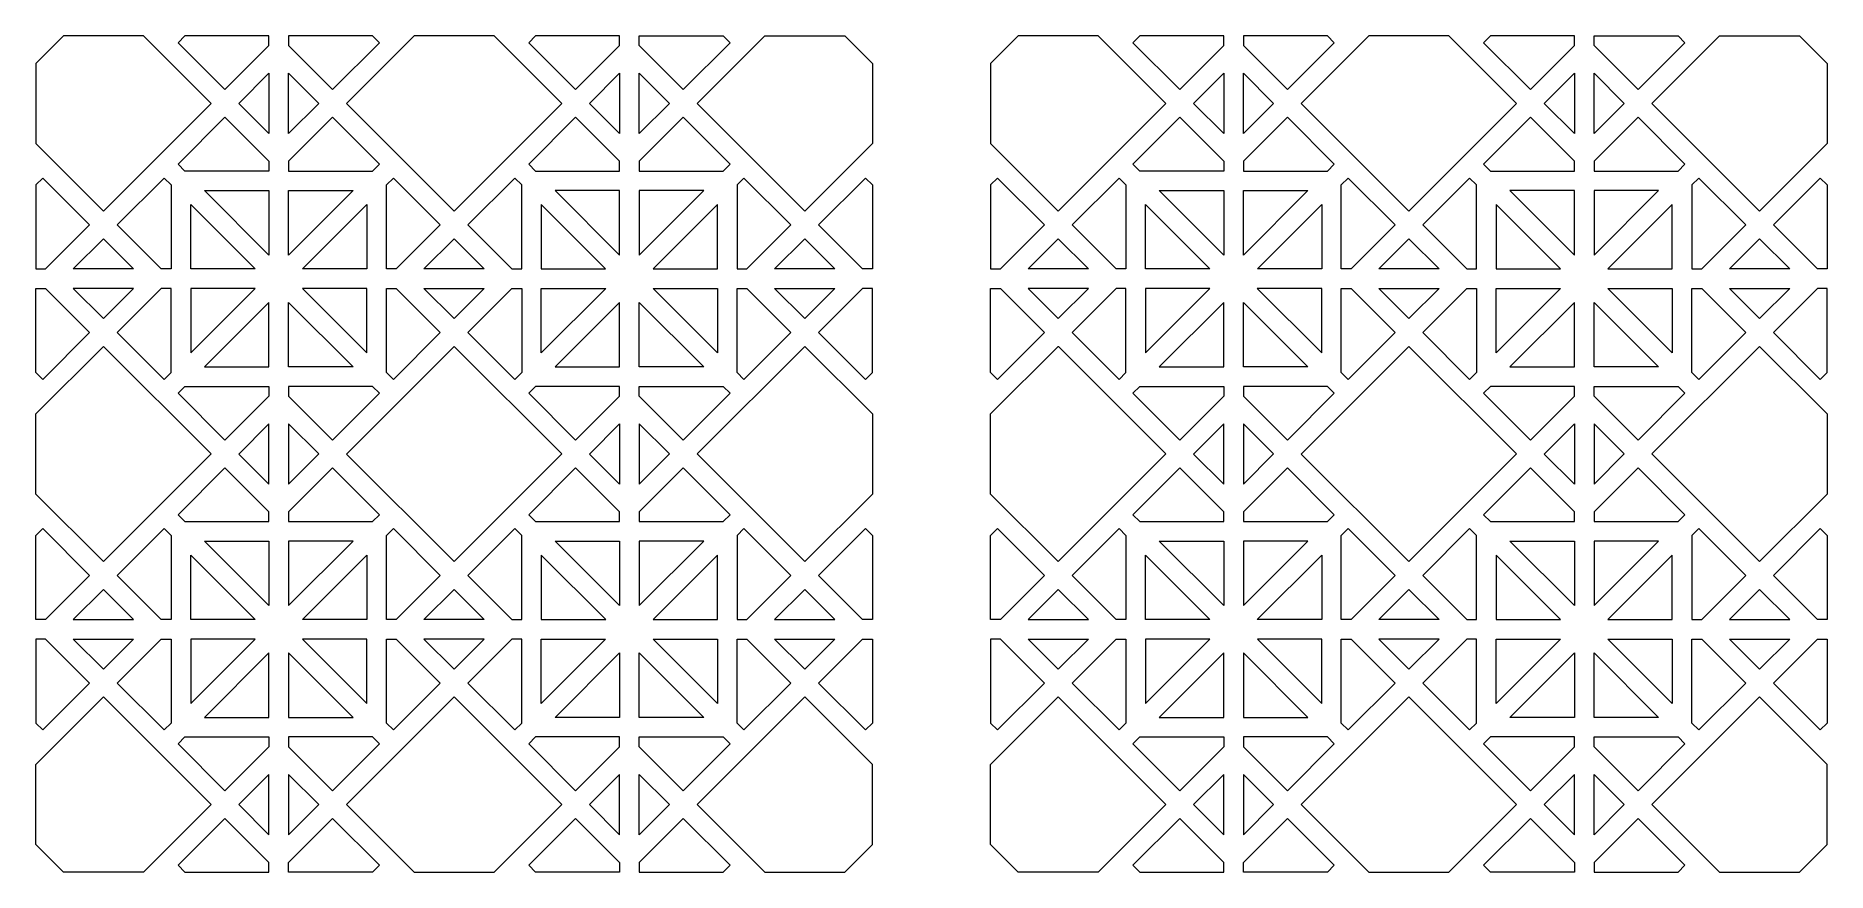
# Model space of a CAD drawing. Header units: centimetres. Extents: x -91 to 91, y -43 to 43.
import ezdxf

# ---------------------------------------------------------------- set-up
doc = ezdxf.new("R2010")
doc.units = ezdxf.units.CM
doc.header["$MEASUREMENT"] = 0
doc.layers.add('layer 1', color=7, linetype='Continuous')

msp = doc.modelspace()

# ---------------------------------------------------------------- linework, layer by layer
at = {"layer": 'layer 1', "color": 242, "lineweight": 9}
for points, knots in [([(-84.58749, 24.81944), (-84.58749, 24.81944), (-91.49719, 31.72917), (-91.49719, 31.72917), (-91.49719, 31.72917), (-91.49719, 31.72917), (-91.4972, 39.90974), (-91.4972, 39.90974), (-91.4972, 39.90974), (-91.4972, 39.90974), (-88.67776, 42.72916), (-88.67776, 42.72916), (-88.67776, 42.72916), (-88.67776, 42.72916), (-80.49722, 42.72917), (-80.49722, 42.72917), (-80.49722, 42.72917), (-80.49722, 42.72917), (-73.58749, 35.81945), (-73.58749, 35.81945), (-73.58749, 35.81945), (-73.58749, 35.81945), (-84.58749, 24.81944), (-84.58749, 24.81944)], [0, 0, 0, 0, 0.142857143, 0.142857143, 0.142857143, 0.142857143, 0.285714286, 0.285714286, 0.285714286, 0.285714286, 0.428571429, 0.428571429, 0.428571429, 0.428571429, 0.571428571, 0.571428571, 0.571428571, 0.571428571, 0.714285714, 0.714285714, 0.714285714, 0.714285714, 1, 1, 1, 1]), ([(-72.17326, 37.23366), (-72.17326, 37.23366), (-76.96614, 42.02651), (-76.96614, 42.02651), (-76.96614, 42.02651), (-76.96614, 42.02651), (-76.26347, 42.72918), (-76.26347, 42.72918), (-76.26347, 42.72918), (-76.26347, 42.72918), (-67.67774, 42.72919), (-67.67774, 42.72919), (-67.67774, 42.72919), (-67.67774, 42.72919), (-67.67774, 41.72918), (-67.67774, 41.72918), (-67.67774, 41.72918), (-67.67774, 41.72918), (-72.17326, 37.23366), (-72.17326, 37.23366)], [0, 0, 0, 0, 0.166666667, 0.166666667, 0.166666667, 0.166666667, 0.333333333, 0.333333333, 0.333333333, 0.333333333, 0.5, 0.5, 0.5, 0.5, 0.666666667, 0.666666667, 0.666666667, 0.666666667, 1, 1, 1, 1]), ([(-57.09204, 42.72917), (-57.09204, 42.72917), (-56.3894, 42.02652), (-56.3894, 42.02652), (-56.3894, 42.02652), (-56.3894, 42.02652), (-61.18225, 37.23367), (-61.18225, 37.23367), (-61.18225, 37.23367), (-61.18225, 37.23367), (-65.67774, 41.72917), (-65.67774, 41.72917), (-65.67774, 41.72917), (-65.67774, 41.72917), (-65.67774, 42.72917), (-65.67774, 42.72917), (-65.67774, 42.72917), (-65.67774, 42.72917), (-57.09204, 42.72917), (-57.09204, 42.72917)], [0, 0, 0, 0, 0.166666667, 0.166666667, 0.166666667, 0.166666667, 0.333333333, 0.333333333, 0.333333333, 0.333333333, 0.5, 0.5, 0.5, 0.5, 0.666666667, 0.666666667, 0.666666667, 0.666666667, 1, 1, 1, 1]), ([(-59.76801, 35.81944), (-59.76801, 35.81944), (-52.8583, 42.72917), (-52.8583, 42.72917), (-52.8583, 42.72917), (-52.8583, 42.72917), (-44.67775, 42.72916), (-44.67775, 42.72916), (-44.67775, 42.72916), (-44.67775, 42.72916), (-37.76803, 35.81945), (-37.76803, 35.81945), (-37.76803, 35.81945), (-37.76803, 35.81945), (-48.76801, 24.81944), (-48.76801, 24.81944), (-48.76801, 24.81944), (-48.76801, 24.81944), (-59.76801, 35.81944), (-59.76801, 35.81944)], [0, 0, 0, 0, 0.166666667, 0.166666667, 0.166666667, 0.166666667, 0.333333333, 0.333333333, 0.333333333, 0.333333333, 0.5, 0.5, 0.5, 0.5, 0.666666667, 0.666666667, 0.666666667, 0.666666667, 1, 1, 1, 1]), ([(-41.1467, 42.02654), (-41.1467, 42.02654), (-40.44405, 42.72917), (-40.44405, 42.72917), (-40.44405, 42.72917), (-40.44405, 42.72917), (-31.85829, 42.72917), (-31.85829, 42.72917), (-31.85829, 42.72917), (-31.85829, 42.72917), (-31.85829, 41.72918), (-31.85829, 41.72918), (-31.85829, 41.72918), (-31.85829, 41.72918), (-36.35382, 37.23368), (-36.35382, 37.23368), (-36.35382, 37.23368), (-36.35382, 37.23368), (-41.1467, 42.02654), (-41.1467, 42.02654)], [0, 0, 0, 0, 0.166666667, 0.166666667, 0.166666667, 0.166666667, 0.333333333, 0.333333333, 0.333333333, 0.333333333, 0.5, 0.5, 0.5, 0.5, 0.666666667, 0.666666667, 0.666666667, 0.666666667, 1, 1, 1, 1]), ([(-25.36278, 37.23366), (-25.36278, 37.23366), (-20.56988, 42.02657), (-20.56988, 42.02657), (-20.56988, 42.02657), (-20.56988, 42.02657), (-21.27249, 42.72917), (-21.27249, 42.72917), (-21.27249, 42.72917), (-21.27249, 42.72917), (-29.8583, 42.72917), (-29.8583, 42.72917), (-29.8583, 42.72917), (-29.8583, 42.72917), (-29.85829, 41.72917), (-29.85829, 41.72917), (-29.85829, 41.72917), (-29.85829, 41.72917), (-25.36278, 37.23366), (-25.36278, 37.23366)], [0, 0, 0, 0, 0.166666667, 0.166666667, 0.166666667, 0.166666667, 0.333333333, 0.333333333, 0.333333333, 0.333333333, 0.5, 0.5, 0.5, 0.5, 0.666666667, 0.666666667, 0.666666667, 0.666666667, 1, 1, 1, 1]), ([(-12.94858, 24.81946), (-12.94858, 24.81946), (-6.03886, 31.7292), (-6.03886, 31.7292), (-6.03886, 31.7292), (-6.03886, 31.7292), (-6.03886, 39.90973), (-6.03886, 39.90973), (-6.03886, 39.90973), (-6.03886, 39.90973), (-8.85832, 42.72916), (-8.85832, 42.72916), (-8.85832, 42.72916), (-8.85832, 42.72916), (-17.03885, 42.72917), (-17.03885, 42.72917), (-17.03885, 42.72917), (-17.03885, 42.72917), (-23.94857, 35.81945), (-23.94857, 35.81945), (-23.94857, 35.81945), (-23.94857, 35.81945), (-12.94858, 24.81946), (-12.94858, 24.81946)], [0, 0, 0, 0, 0.142857143, 0.142857143, 0.142857143, 0.142857143, 0.285714286, 0.285714286, 0.285714286, 0.285714286, 0.428571429, 0.428571429, 0.428571429, 0.428571429, 0.571428571, 0.571428571, 0.571428571, 0.571428571, 0.714285714, 0.714285714, 0.714285714, 0.714285714, 1, 1, 1, 1]), ([(-70.75905, 35.81946), (-70.75905, 35.81946), (-67.67774, 32.73815), (-67.67774, 32.73815), (-67.67774, 32.73815), (-67.67774, 32.73815), (-67.67774, 38.90076), (-67.67774, 38.90076), (-67.67774, 38.90076), (-67.67774, 38.90076), (-70.75905, 35.81946), (-70.75905, 35.81946)], [0, 0, 0, 0, 0.25, 0.25, 0.25, 0.25, 0.5, 0.5, 0.5, 0.5, 1, 1, 1, 1]), ([(-65.67774, 38.90074), (-65.67774, 38.90074), (-65.67774, 32.73817), (-65.67774, 32.73817), (-65.67774, 32.73817), (-65.67774, 32.73817), (-62.59645, 35.81945), (-62.59645, 35.81945), (-62.59645, 35.81945), (-62.59645, 35.81945), (-65.67774, 38.90074), (-65.67774, 38.90074)], [0, 0, 0, 0, 0.25, 0.25, 0.25, 0.25, 0.5, 0.5, 0.5, 0.5, 1, 1, 1, 1]), ([(-34.9396, 35.81945), (-34.9396, 35.81945), (-31.85829, 32.73815), (-31.85829, 32.73815), (-31.85829, 32.73815), (-31.85829, 32.73815), (-31.8583, 38.90076), (-31.8583, 38.90076), (-31.8583, 38.90076), (-31.8583, 38.90076), (-34.9396, 35.81945), (-34.9396, 35.81945)], [0, 0, 0, 0, 0.25, 0.25, 0.25, 0.25, 0.5, 0.5, 0.5, 0.5, 1, 1, 1, 1]), ([(-29.85829, 32.73817), (-29.85829, 32.73817), (-26.777, 35.81945), (-26.777, 35.81945), (-26.777, 35.81945), (-26.777, 35.81945), (-29.85832, 38.90077), (-29.85832, 38.90077), (-29.85832, 38.90077), (-29.85832, 38.90077), (-29.85829, 32.73817), (-29.85829, 32.73817)], [0, 0, 0, 0, 0.25, 0.25, 0.25, 0.25, 0.5, 0.5, 0.5, 0.5, 1, 1, 1, 1]), ([(-67.67774, 28.90972), (-67.67774, 28.90972), (-67.67774, 29.90973), (-67.67774, 29.90973), (-67.67774, 29.90973), (-67.67774, 29.90973), (-72.17326, 34.40525), (-72.17326, 34.40525), (-72.17326, 34.40525), (-72.17326, 34.40525), (-76.96616, 29.61236), (-76.96616, 29.61236), (-76.96616, 29.61236), (-76.96616, 29.61236), (-76.26351, 28.90972), (-76.26351, 28.90972), (-76.26351, 28.90972), (-76.26351, 28.90972), (-67.67774, 28.90972), (-67.67774, 28.90972)], [0, 0, 0, 0, 0.166666667, 0.166666667, 0.166666667, 0.166666667, 0.333333333, 0.333333333, 0.333333333, 0.333333333, 0.5, 0.5, 0.5, 0.5, 0.666666667, 0.666666667, 0.666666667, 0.666666667, 1, 1, 1, 1]), ([(-65.67774, 28.90972), (-65.67774, 28.90972), (-65.67774, 29.90971), (-65.67774, 29.90971), (-65.67774, 29.90971), (-65.67774, 29.90971), (-61.18222, 34.40522), (-61.18222, 34.40522), (-61.18222, 34.40522), (-61.18222, 34.40522), (-61.14341, 34.36641), (-61.14341, 34.36641), (-61.14341, 34.36641), (-61.14341, 34.36641), (-61.14339, 34.36639), (-61.14339, 34.36639), (-61.14339, 34.36639), (-61.14339, 34.36639), (-56.38937, 29.61235), (-56.38937, 29.61235), (-56.38937, 29.61235), (-56.38937, 29.61235), (-57.09199, 28.90974), (-57.09199, 28.90974), (-57.09199, 28.90974), (-57.09199, 28.90974), (-65.67774, 28.90972), (-65.67774, 28.90972)], [0, 0, 0, 0, 0.125, 0.125, 0.125, 0.125, 0.25, 0.25, 0.25, 0.25, 0.375, 0.375, 0.375, 0.375, 0.5, 0.5, 0.5, 0.5, 0.625, 0.625, 0.625, 0.625, 0.75, 0.75, 0.75, 0.75, 1, 1, 1, 1]), ([(-40.4441, 28.90972), (-40.4441, 28.90972), (-41.14673, 29.61234), (-41.14673, 29.61234), (-41.14673, 29.61234), (-41.14673, 29.61234), (-36.35382, 34.40524), (-36.35382, 34.40524), (-36.35382, 34.40524), (-36.35382, 34.40524), (-31.85829, 29.90975), (-31.85829, 29.90975), (-31.85829, 29.90975), (-31.85829, 29.90975), (-31.8583, 28.90972), (-31.8583, 28.90972), (-31.8583, 28.90972), (-31.8583, 28.90972), (-40.4441, 28.90972), (-40.4441, 28.90972)], [0, 0, 0, 0, 0.166666667, 0.166666667, 0.166666667, 0.166666667, 0.333333333, 0.333333333, 0.333333333, 0.333333333, 0.5, 0.5, 0.5, 0.5, 0.666666667, 0.666666667, 0.666666667, 0.666666667, 1, 1, 1, 1]), ([(-29.85829, 29.90968), (-29.85829, 29.90968), (-25.36279, 34.40524), (-25.36279, 34.40524), (-25.36279, 34.40524), (-25.36279, 34.40524), (-20.56985, 29.61231), (-20.56985, 29.61231), (-20.56985, 29.61231), (-20.56985, 29.61231), (-20.56986, 29.61231), (-20.56986, 29.61231), (-20.56986, 29.61231), (-20.56986, 29.61231), (-20.56987, 29.61229), (-20.56987, 29.61229), (-20.56987, 29.61229), (-20.56987, 29.61229), (-21.27241, 28.90972), (-21.27241, 28.90972), (-21.27241, 28.90972), (-21.27241, 28.90972), (-29.85829, 28.90972), (-29.85829, 28.90972), (-29.85829, 28.90972), (-29.85829, 28.90972), (-29.85829, 29.90968), (-29.85829, 29.90968)], [0, 0, 0, 0, 0.125, 0.125, 0.125, 0.125, 0.25, 0.25, 0.25, 0.25, 0.375, 0.375, 0.375, 0.375, 0.5, 0.5, 0.5, 0.5, 0.625, 0.625, 0.625, 0.625, 0.75, 0.75, 0.75, 0.75, 1, 1, 1, 1]), ([(-90.49726, 18.90966), (-90.49726, 18.90966), (-91.49719, 18.90967), (-91.49719, 18.90967), (-91.49719, 18.90967), (-91.49719, 18.90967), (-91.49721, 27.49543), (-91.49721, 27.49543), (-91.49721, 27.49543), (-91.49721, 27.49543), (-90.79454, 28.19809), (-90.79454, 28.19809), (-90.79454, 28.19809), (-90.79454, 28.19809), (-86.00169, 23.40524), (-86.00169, 23.40524), (-86.00169, 23.40524), (-86.00169, 23.40524), (-90.49726, 18.90966), (-90.49726, 18.90966)], [0, 0, 0, 0, 0.166666667, 0.166666667, 0.166666667, 0.166666667, 0.333333333, 0.333333333, 0.333333333, 0.333333333, 0.5, 0.5, 0.5, 0.5, 0.666666667, 0.666666667, 0.666666667, 0.666666667, 1, 1, 1, 1]), ([(-83.17326, 23.40525), (-83.17326, 23.40525), (-78.67768, 18.90966), (-78.67768, 18.90966), (-78.67768, 18.90966), (-78.67768, 18.90966), (-77.67774, 18.90965), (-77.67774, 18.90965), (-77.67774, 18.90965), (-77.67774, 18.90965), (-77.67774, 27.49551), (-77.67774, 27.49551), (-77.67774, 27.49551), (-77.67774, 27.49551), (-78.38038, 28.19815), (-78.38038, 28.19815), (-78.38038, 28.19815), (-78.38038, 28.19815), (-83.17326, 23.40525), (-83.17326, 23.40525)], [0, 0, 0, 0, 0.166666667, 0.166666667, 0.166666667, 0.166666667, 0.333333333, 0.333333333, 0.333333333, 0.333333333, 0.5, 0.5, 0.5, 0.5, 0.666666667, 0.666666667, 0.666666667, 0.666666667, 1, 1, 1, 1]), ([(-50.18223, 23.40523), (-50.18223, 23.40523), (-54.97513, 28.19813), (-54.97513, 28.19813), (-54.97513, 28.19813), (-54.97513, 28.19813), (-55.67774, 27.49555), (-55.67774, 27.49555), (-55.67774, 27.49555), (-55.67774, 27.49555), (-55.67774, 18.90975), (-55.67774, 18.90975), (-55.67774, 18.90975), (-55.67774, 18.90975), (-54.67771, 18.90975), (-54.67771, 18.90975), (-54.67771, 18.90975), (-54.67771, 18.90975), (-50.18223, 23.40523), (-50.18223, 23.40523)], [0, 0, 0, 0, 0.166666667, 0.166666667, 0.166666667, 0.166666667, 0.333333333, 0.333333333, 0.333333333, 0.333333333, 0.5, 0.5, 0.5, 0.5, 0.666666667, 0.666666667, 0.666666667, 0.666666667, 1, 1, 1, 1]), ([(-41.85829, 18.90976), (-41.85829, 18.90976), (-42.85833, 18.90975), (-42.85833, 18.90975), (-42.85833, 18.90975), (-42.85833, 18.90975), (-47.35379, 23.40524), (-47.35379, 23.40524), (-47.35379, 23.40524), (-47.35379, 23.40524), (-42.56093, 28.19811), (-42.56093, 28.19811), (-42.56093, 28.19811), (-42.56093, 28.19811), (-41.85829, 27.49547), (-41.85829, 27.49547), (-41.85829, 27.49547), (-41.85829, 27.49547), (-41.85829, 18.90976), (-41.85829, 18.90976)], [0, 0, 0, 0, 0.166666667, 0.166666667, 0.166666667, 0.166666667, 0.333333333, 0.333333333, 0.333333333, 0.333333333, 0.5, 0.5, 0.5, 0.5, 0.666666667, 0.666666667, 0.666666667, 0.666666667, 1, 1, 1, 1]), ([(-14.3628, 23.40525), (-14.3628, 23.40525), (-18.85835, 18.90967), (-18.85835, 18.90967), (-18.85835, 18.90967), (-18.85835, 18.90967), (-19.85829, 18.90968), (-19.85829, 18.90968), (-19.85829, 18.90968), (-19.85829, 18.90968), (-19.85829, 27.49542), (-19.85829, 27.49542), (-19.85829, 27.49542), (-19.85829, 27.49542), (-19.15562, 28.19807), (-19.15562, 28.19807), (-19.15562, 28.19807), (-19.15562, 28.19807), (-14.3628, 23.40525), (-14.3628, 23.40525)], [0, 0, 0, 0, 0.166666667, 0.166666667, 0.166666667, 0.166666667, 0.333333333, 0.333333333, 0.333333333, 0.333333333, 0.5, 0.5, 0.5, 0.5, 0.666666667, 0.666666667, 0.666666667, 0.666666667, 1, 1, 1, 1]), ([(-6.03884, 18.90972), (-6.03884, 18.90972), (-6.03884, 27.4955), (-6.03884, 27.4955), (-6.03884, 27.4955), (-6.03884, 27.4955), (-6.74147, 28.19815), (-6.74147, 28.19815), (-6.74147, 28.19815), (-6.74147, 28.19815), (-11.53435, 23.40523), (-11.53435, 23.40523), (-11.53435, 23.40523), (-11.53435, 23.40523), (-7.03883, 18.90972), (-7.03883, 18.90972), (-7.03883, 18.90972), (-7.03883, 18.90972), (-6.03884, 18.90972), (-6.03884, 18.90972)], [0, 0, 0, 0, 0.166666667, 0.166666667, 0.166666667, 0.166666667, 0.333333333, 0.333333333, 0.333333333, 0.333333333, 0.5, 0.5, 0.5, 0.5, 0.666666667, 0.666666667, 0.666666667, 0.666666667, 1, 1, 1, 1]), ([(-67.67775, 20.32395), (-67.67775, 20.32395), (-67.67776, 26.90969), (-67.67776, 26.90969), (-67.67776, 26.90969), (-67.67776, 26.90969), (-74.26351, 26.90971), (-74.26351, 26.90971), (-74.26351, 26.90971), (-74.26351, 26.90971), (-67.67775, 20.32395), (-67.67775, 20.32395)], [0, 0, 0, 0, 0.25, 0.25, 0.25, 0.25, 0.5, 0.5, 0.5, 0.5, 1, 1, 1, 1]), ([(-65.67776, 26.90969), (-65.67776, 26.90969), (-65.67777, 20.32393), (-65.67777, 20.32393), (-65.67777, 20.32393), (-65.67777, 20.32393), (-59.09199, 26.90971), (-59.09199, 26.90971), (-59.09199, 26.90971), (-59.09199, 26.90971), (-65.67776, 26.90969), (-65.67776, 26.90969)], [0, 0, 0, 0, 0.25, 0.25, 0.25, 0.25, 0.5, 0.5, 0.5, 0.5, 1, 1, 1, 1]), ([(-31.85827, 26.90969), (-31.85827, 26.90969), (-31.85826, 20.32393), (-31.85826, 20.32393), (-31.85826, 20.32393), (-31.85826, 20.32393), (-38.44404, 26.90971), (-38.44404, 26.90971), (-38.44404, 26.90971), (-38.44404, 26.90971), (-31.85827, 26.90969), (-31.85827, 26.90969)], [0, 0, 0, 0, 0.25, 0.25, 0.25, 0.25, 0.5, 0.5, 0.5, 0.5, 1, 1, 1, 1]), ([(-29.85828, 20.32395), (-29.85828, 20.32395), (-29.85827, 26.90969), (-29.85827, 26.90969), (-29.85827, 26.90969), (-29.85827, 26.90969), (-23.27252, 26.90971), (-23.27252, 26.90971), (-23.27252, 26.90971), (-23.27252, 26.90971), (-29.85828, 20.32395), (-29.85828, 20.32395)], [0, 0, 0, 0, 0.25, 0.25, 0.25, 0.25, 0.5, 0.5, 0.5, 0.5, 1, 1, 1, 1]), ([(-69.09197, 18.90973), (-69.09197, 18.90973), (-75.67773, 25.4955), (-75.67773, 25.4955), (-75.67773, 25.4955), (-75.67773, 25.4955), (-75.67772, 18.90974), (-75.67772, 18.90974), (-75.67772, 18.90974), (-75.67772, 18.90974), (-69.09197, 18.90973), (-69.09197, 18.90973)], [0, 0, 0, 0, 0.25, 0.25, 0.25, 0.25, 0.5, 0.5, 0.5, 0.5, 1, 1, 1, 1]), ([(-64.2494, 18.90975), (-64.2494, 18.90975), (-57.67775, 18.90975), (-57.67775, 18.90975), (-57.67775, 18.90975), (-57.67775, 18.90975), (-57.67776, 25.49552), (-57.67776, 25.49552), (-57.67776, 25.49552), (-57.67776, 25.49552), (-64.2494, 18.90975), (-64.2494, 18.90975)], [0, 0, 0, 0, 0.25, 0.25, 0.25, 0.25, 0.5, 0.5, 0.5, 0.5, 1, 1, 1, 1]), ([(-33.28663, 18.90975), (-33.28663, 18.90975), (-39.85828, 18.90975), (-39.85828, 18.90975), (-39.85828, 18.90975), (-39.85828, 18.90975), (-39.85827, 25.49552), (-39.85827, 25.49552), (-39.85827, 25.49552), (-39.85827, 25.49552), (-33.28663, 18.90975), (-33.28663, 18.90975)], [0, 0, 0, 0, 0.25, 0.25, 0.25, 0.25, 0.5, 0.5, 0.5, 0.5, 1, 1, 1, 1]), ([(-28.44406, 18.90973), (-28.44406, 18.90973), (-21.8583, 25.4955), (-21.8583, 25.4955), (-21.8583, 25.4955), (-21.8583, 25.4955), (-21.85831, 18.90974), (-21.85831, 18.90974), (-21.85831, 18.90974), (-21.85831, 18.90974), (-28.44406, 18.90973), (-28.44406, 18.90973)], [0, 0, 0, 0, 0.25, 0.25, 0.25, 0.25, 0.5, 0.5, 0.5, 0.5, 1, 1, 1, 1]), ([(-87.66883, 18.90967), (-87.66883, 18.90967), (-81.50611, 18.90966), (-81.50611, 18.90966), (-81.50611, 18.90966), (-81.50611, 18.90966), (-84.58747, 21.99103), (-84.58747, 21.99103), (-84.58747, 21.99103), (-84.58747, 21.99103), (-87.66883, 18.90967), (-87.66883, 18.90967)], [0, 0, 0, 0, 0.25, 0.25, 0.25, 0.25, 0.5, 0.5, 0.5, 0.5, 1, 1, 1, 1]), ([(-51.84929, 18.90976), (-51.84929, 18.90976), (-45.68675, 18.90975), (-45.68675, 18.90975), (-45.68675, 18.90975), (-45.68675, 18.90975), (-48.76802, 21.99101), (-48.76802, 21.99101), (-48.76802, 21.99101), (-48.76802, 21.99101), (-51.84929, 18.90976), (-51.84929, 18.90976)], [0, 0, 0, 0, 0.25, 0.25, 0.25, 0.25, 0.5, 0.5, 0.5, 0.5, 1, 1, 1, 1]), ([(-12.94858, 21.99103), (-12.94858, 21.99103), (-16.02994, 18.90967), (-16.02994, 18.90967), (-16.02994, 18.90967), (-16.02994, 18.90967), (-9.86723, 18.90968), (-9.86723, 18.90968), (-9.86723, 18.90968), (-9.86723, 18.90968), (-12.94858, 21.99103), (-12.94858, 21.99103)], [0, 0, 0, 0, 0.25, 0.25, 0.25, 0.25, 0.5, 0.5, 0.5, 0.5, 1, 1, 1, 1]), ([(-90.49713, 16.90967), (-90.49713, 16.90967), (-91.49719, 16.90966), (-91.49719, 16.90966), (-91.49719, 16.90966), (-91.49719, 16.90966), (-91.49719, 8.3239), (-91.49719, 8.3239), (-91.49719, 8.3239), (-91.49719, 8.3239), (-90.79461, 7.62134), (-90.79461, 7.62134), (-90.79461, 7.62134), (-90.79461, 7.62134), (-86.00169, 12.41422), (-86.00169, 12.41422), (-86.00169, 12.41422), (-86.00169, 12.41422), (-90.49713, 16.90967), (-90.49713, 16.90967)], [0, 0, 0, 0, 0.166666667, 0.166666667, 0.166666667, 0.166666667, 0.333333333, 0.333333333, 0.333333333, 0.333333333, 0.5, 0.5, 0.5, 0.5, 0.666666667, 0.666666667, 0.666666667, 0.666666667, 1, 1, 1, 1]), ([(-87.66878, 16.90974), (-87.66878, 16.90974), (-81.50616, 16.90975), (-81.50616, 16.90975), (-81.50616, 16.90975), (-81.50616, 16.90975), (-84.58747, 13.82843), (-84.58747, 13.82843), (-84.58747, 13.82843), (-84.58747, 13.82843), (-87.66878, 16.90974), (-87.66878, 16.90974)], [0, 0, 0, 0, 0.25, 0.25, 0.25, 0.25, 0.5, 0.5, 0.5, 0.5, 1, 1, 1, 1]), ([(-78.38039, 7.62135), (-78.38039, 7.62135), (-83.17325, 12.41421), (-83.17325, 12.41421), (-83.17325, 12.41421), (-83.17325, 12.41421), (-78.67774, 16.90974), (-78.67774, 16.90974), (-78.67774, 16.90974), (-78.67774, 16.90974), (-77.67774, 16.90974), (-77.67774, 16.90974), (-77.67774, 16.90974), (-77.67774, 16.90974), (-77.67774, 8.32401), (-77.67774, 8.32401), (-77.67774, 8.32401), (-77.67774, 8.32401), (-78.38039, 7.62135), (-78.38039, 7.62135)], [0, 0, 0, 0, 0.166666667, 0.166666667, 0.166666667, 0.166666667, 0.333333333, 0.333333333, 0.333333333, 0.333333333, 0.5, 0.5, 0.5, 0.5, 0.666666667, 0.666666667, 0.666666667, 0.666666667, 1, 1, 1, 1]), ([(-75.67772, 16.90974), (-75.67772, 16.90974), (-69.09194, 16.90973), (-69.09194, 16.90973), (-69.09194, 16.90973), (-69.09194, 16.90973), (-75.67772, 10.32398), (-75.67772, 10.32398), (-75.67772, 10.32398), (-75.67772, 10.32398), (-75.67772, 16.90974), (-75.67772, 16.90974)], [0, 0, 0, 0, 0.25, 0.25, 0.25, 0.25, 0.5, 0.5, 0.5, 0.5, 1, 1, 1, 1]), ([(-57.67776, 10.32394), (-57.67776, 10.32394), (-64.26355, 16.90975), (-64.26355, 16.90975), (-64.26355, 16.90975), (-64.26355, 16.90975), (-57.67776, 16.90975), (-57.67776, 16.90975), (-57.67776, 16.90975), (-57.67776, 16.90975), (-57.67776, 10.32394), (-57.67776, 10.32394)], [0, 0, 0, 0, 0.25, 0.25, 0.25, 0.25, 0.5, 0.5, 0.5, 0.5, 1, 1, 1, 1]), ([(-50.18223, 12.41418), (-50.18223, 12.41418), (-54.67777, 16.90975), (-54.67777, 16.90975), (-54.67777, 16.90975), (-54.67777, 16.90975), (-55.67774, 16.90975), (-55.67774, 16.90975), (-55.67774, 16.90975), (-55.67774, 16.90975), (-55.67773, 8.32393), (-55.67773, 8.32393), (-55.67773, 8.32393), (-55.67773, 8.32393), (-54.97513, 7.62132), (-54.97513, 7.62132), (-54.97513, 7.62132), (-54.97513, 7.62132), (-50.18223, 12.41418), (-50.18223, 12.41418)], [0, 0, 0, 0, 0.166666667, 0.166666667, 0.166666667, 0.166666667, 0.333333333, 0.333333333, 0.333333333, 0.333333333, 0.5, 0.5, 0.5, 0.5, 0.666666667, 0.666666667, 0.666666667, 0.666666667, 1, 1, 1, 1]), ([(-48.76801, 13.8284), (-48.76801, 13.8284), (-45.68669, 16.90975), (-45.68669, 16.90975), (-45.68669, 16.90975), (-45.68669, 16.90975), (-51.84935, 16.90975), (-51.84935, 16.90975), (-51.84935, 16.90975), (-51.84935, 16.90975), (-48.76801, 13.8284), (-48.76801, 13.8284)], [0, 0, 0, 0, 0.25, 0.25, 0.25, 0.25, 0.5, 0.5, 0.5, 0.5, 1, 1, 1, 1]), ([(-41.85829, 8.32387), (-41.85829, 8.32387), (-41.85829, 16.90975), (-41.85829, 16.90975), (-41.85829, 16.90975), (-41.85829, 16.90975), (-42.85827, 16.90975), (-42.85827, 16.90975), (-42.85827, 16.90975), (-42.85827, 16.90975), (-47.3538, 12.41418), (-47.3538, 12.41418), (-47.3538, 12.41418), (-47.3538, 12.41418), (-42.5609, 7.62128), (-42.5609, 7.62128), (-42.5609, 7.62128), (-42.5609, 7.62128), (-41.85829, 8.32387), (-41.85829, 8.32387)], [0, 0, 0, 0, 0.166666667, 0.166666667, 0.166666667, 0.166666667, 0.333333333, 0.333333333, 0.333333333, 0.333333333, 0.5, 0.5, 0.5, 0.5, 0.666666667, 0.666666667, 0.666666667, 0.666666667, 1, 1, 1, 1]), ([(-39.85827, 10.32394), (-39.85827, 10.32394), (-33.27248, 16.90975), (-33.27248, 16.90975), (-33.27248, 16.90975), (-33.27248, 16.90975), (-39.85827, 16.90975), (-39.85827, 16.90975), (-39.85827, 16.90975), (-39.85827, 16.90975), (-39.85827, 10.32394), (-39.85827, 10.32394)], [0, 0, 0, 0, 0.25, 0.25, 0.25, 0.25, 0.5, 0.5, 0.5, 0.5, 1, 1, 1, 1]), ([(-21.85831, 16.90974), (-21.85831, 16.90974), (-28.44409, 16.90973), (-28.44409, 16.90973), (-28.44409, 16.90973), (-28.44409, 16.90973), (-21.85831, 10.32398), (-21.85831, 10.32398), (-21.85831, 10.32398), (-21.85831, 10.32398), (-21.85831, 16.90974), (-21.85831, 16.90974)], [0, 0, 0, 0, 0.25, 0.25, 0.25, 0.25, 0.5, 0.5, 0.5, 0.5, 1, 1, 1, 1]), ([(-19.8583, 16.90967), (-19.8583, 16.90967), (-19.85829, 8.32392), (-19.85829, 8.32392), (-19.85829, 8.32392), (-19.85829, 8.32392), (-19.15571, 7.62133), (-19.15571, 7.62133), (-19.15571, 7.62133), (-19.15571, 7.62133), (-14.36279, 12.41422), (-14.36279, 12.41422), (-14.36279, 12.41422), (-14.36279, 12.41422), (-18.85823, 16.90967), (-18.85823, 16.90967), (-18.85823, 16.90967), (-18.85823, 16.90967), (-19.8583, 16.90967), (-19.8583, 16.90967)], [0, 0, 0, 0, 0.166666667, 0.166666667, 0.166666667, 0.166666667, 0.333333333, 0.333333333, 0.333333333, 0.333333333, 0.5, 0.5, 0.5, 0.5, 0.666666667, 0.666666667, 0.666666667, 0.666666667, 1, 1, 1, 1]), ([(-16.02981, 16.90967), (-16.02981, 16.90967), (-12.94858, 13.82844), (-12.94858, 13.82844), (-12.94858, 13.82844), (-12.94858, 13.82844), (-9.86733, 16.90967), (-9.86733, 16.90967), (-9.86733, 16.90967), (-9.86733, 16.90967), (-16.02981, 16.90967), (-16.02981, 16.90967)], [0, 0, 0, 0, 0.25, 0.25, 0.25, 0.25, 0.5, 0.5, 0.5, 0.5, 1, 1, 1, 1]), ([(-6.03884, 8.324), (-6.03884, 8.324), (-6.7415, 7.62136), (-6.7415, 7.62136), (-6.7415, 7.62136), (-6.7415, 7.62136), (-11.53437, 12.41421), (-11.53437, 12.41421), (-11.53437, 12.41421), (-11.53437, 12.41421), (-7.0389, 16.90967), (-7.0389, 16.90967), (-7.0389, 16.90967), (-7.0389, 16.90967), (-6.03884, 16.90967), (-6.03884, 16.90967), (-6.03884, 16.90967), (-6.03884, 16.90967), (-6.03884, 8.324), (-6.03884, 8.324)], [0, 0, 0, 0, 0.166666667, 0.166666667, 0.166666667, 0.166666667, 0.333333333, 0.333333333, 0.333333333, 0.333333333, 0.5, 0.5, 0.5, 0.5, 0.666666667, 0.666666667, 0.666666667, 0.666666667, 1, 1, 1, 1]), ([(-67.67777, 15.49551), (-67.67777, 15.49551), (-67.67776, 8.90974), (-67.67776, 8.90974), (-67.67776, 8.90974), (-67.67776, 8.90974), (-74.26354, 8.90974), (-74.26354, 8.90974), (-74.26354, 8.90974), (-74.26354, 8.90974), (-67.67777, 15.49551), (-67.67777, 15.49551)], [0, 0, 0, 0, 0.25, 0.25, 0.25, 0.25, 0.5, 0.5, 0.5, 0.5, 1, 1, 1, 1]), ([(-65.67775, 15.49552), (-65.67775, 15.49552), (-65.67775, 8.90974), (-65.67775, 8.90974), (-65.67775, 8.90974), (-65.67775, 8.90974), (-59.09196, 8.90972), (-59.09196, 8.90972), (-59.09196, 8.90972), (-59.09196, 8.90972), (-65.67775, 15.49552), (-65.67775, 15.49552)], [0, 0, 0, 0, 0.25, 0.25, 0.25, 0.25, 0.5, 0.5, 0.5, 0.5, 1, 1, 1, 1]), ([(-31.85828, 15.49552), (-31.85828, 15.49552), (-31.85828, 8.90974), (-31.85828, 8.90974), (-31.85828, 8.90974), (-31.85828, 8.90974), (-38.44407, 8.90972), (-38.44407, 8.90972), (-38.44407, 8.90972), (-38.44407, 8.90972), (-31.85828, 15.49552), (-31.85828, 15.49552)], [0, 0, 0, 0, 0.25, 0.25, 0.25, 0.25, 0.5, 0.5, 0.5, 0.5, 1, 1, 1, 1]), ([(-29.85826, 15.49551), (-29.85826, 15.49551), (-29.85827, 8.90974), (-29.85827, 8.90974), (-29.85827, 8.90974), (-29.85827, 8.90974), (-23.27249, 8.90974), (-23.27249, 8.90974), (-23.27249, 8.90974), (-23.27249, 8.90974), (-29.85826, 15.49551), (-29.85826, 15.49551)], [0, 0, 0, 0, 0.25, 0.25, 0.25, 0.25, 0.5, 0.5, 0.5, 0.5, 1, 1, 1, 1]), ([(-84.58747, 11), (-84.58747, 11), (-91.49721, 4.0903), (-91.49721, 4.0903), (-91.49721, 4.0903), (-91.49721, 4.0903), (-91.4972, -4.09027), (-91.4972, -4.09027), (-91.4972, -4.09027), (-91.4972, -4.09027), (-84.58747, -10.99998), (-84.58747, -10.99998), (-84.58747, -10.99998), (-84.58747, -10.99998), (-73.58748, 0.00001), (-73.58748, 0.00001), (-73.58748, 0.00001), (-73.58748, 0.00001), (-84.57747, 10.99), (-84.57747, 10.99), (-84.57747, 10.99), (-84.57747, 10.99), (-84.57748, 10.99001), (-84.57748, 10.99001), (-84.57748, 10.99001), (-84.57748, 10.99001), (-84.58747, 11), (-84.58747, 11)], [0, 0, 0, 0, 0.125, 0.125, 0.125, 0.125, 0.25, 0.25, 0.25, 0.25, 0.375, 0.375, 0.375, 0.375, 0.5, 0.5, 0.5, 0.5, 0.625, 0.625, 0.625, 0.625, 0.75, 0.75, 0.75, 0.75, 1, 1, 1, 1]), ([(-48.76801, -10.99999), (-48.76801, -10.99999), (-37.76804, 0.00001), (-37.76804, 0.00001), (-37.76804, 0.00001), (-37.76804, 0.00001), (-48.76802, 10.99998), (-48.76802, 10.99998), (-48.76802, 10.99998), (-48.76802, 10.99998), (-59.76801, 0), (-59.76801, 0), (-59.76801, 0), (-59.76801, 0), (-48.76801, -10.99999), (-48.76801, -10.99999)], [0, 0, 0, 0, 0.2, 0.2, 0.2, 0.2, 0.4, 0.4, 0.4, 0.4, 0.6, 0.6, 0.6, 0.6, 1, 1, 1, 1]), ([(-23.94857, 0.00002), (-23.94857, 0.00002), (-12.94858, -10.99999), (-12.94858, -10.99999), (-12.94858, -10.99999), (-12.94858, -10.99999), (-6.03885, -4.09025), (-6.03885, -4.09025), (-6.03885, -4.09025), (-6.03885, -4.09025), (-6.03885, 4.09028), (-6.03885, 4.09028), (-6.03885, 4.09028), (-6.03885, 4.09028), (-12.94858, 11), (-12.94858, 11), (-12.94858, 11), (-12.94858, 11), (-23.94857, 0.00002), (-23.94857, 0.00002)], [0, 0, 0, 0, 0.166666667, 0.166666667, 0.166666667, 0.166666667, 0.333333333, 0.333333333, 0.333333333, 0.333333333, 0.5, 0.5, 0.5, 0.5, 0.666666667, 0.666666667, 0.666666667, 0.666666667, 1, 1, 1, 1]), ([(-72.17326, 1.41422), (-72.17326, 1.41422), (-67.67774, 5.90973), (-67.67774, 5.90973), (-67.67774, 5.90973), (-67.67774, 5.90973), (-67.67774, 6.90972), (-67.67774, 6.90972), (-67.67774, 6.90972), (-67.67774, 6.90972), (-76.26359, 6.90974), (-76.26359, 6.90974), (-76.26359, 6.90974), (-76.26359, 6.90974), (-76.96616, 6.20712), (-76.96616, 6.20712), (-76.96616, 6.20712), (-76.96616, 6.20712), (-72.17326, 1.41422), (-72.17326, 1.41422)], [0, 0, 0, 0, 0.166666667, 0.166666667, 0.166666667, 0.166666667, 0.333333333, 0.333333333, 0.333333333, 0.333333333, 0.5, 0.5, 0.5, 0.5, 0.666666667, 0.666666667, 0.666666667, 0.666666667, 1, 1, 1, 1]), ([(-65.67773, 5.90971), (-65.67773, 5.90971), (-65.67774, 6.9097), (-65.67774, 6.9097), (-65.67774, 6.9097), (-65.67774, 6.9097), (-57.09193, 6.90972), (-57.09193, 6.90972), (-57.09193, 6.90972), (-57.09193, 6.90972), (-56.38935, 6.20712), (-56.38935, 6.20712), (-56.38935, 6.20712), (-56.38935, 6.20712), (-61.18224, 1.41423), (-61.18224, 1.41423), (-61.18224, 1.41423), (-61.18224, 1.41423), (-65.67773, 5.90971), (-65.67773, 5.90971)], [0, 0, 0, 0, 0.166666667, 0.166666667, 0.166666667, 0.166666667, 0.333333333, 0.333333333, 0.333333333, 0.333333333, 0.5, 0.5, 0.5, 0.5, 0.666666667, 0.666666667, 0.666666667, 0.666666667, 1, 1, 1, 1]), ([(-40.44401, 6.90974), (-40.44401, 6.90974), (-31.85829, 6.90972), (-31.85829, 6.90972), (-31.85829, 6.90972), (-31.85829, 6.90972), (-31.85829, 5.90973), (-31.85829, 5.90973), (-31.85829, 5.90973), (-31.85829, 5.90973), (-36.35382, 1.41421), (-36.35382, 1.41421), (-36.35382, 1.41421), (-36.35382, 1.41421), (-41.14668, 6.20708), (-41.14668, 6.20708), (-41.14668, 6.20708), (-41.14668, 6.20708), (-40.44401, 6.90974), (-40.44401, 6.90974)], [0, 0, 0, 0, 0.166666667, 0.166666667, 0.166666667, 0.166666667, 0.333333333, 0.333333333, 0.333333333, 0.333333333, 0.5, 0.5, 0.5, 0.5, 0.666666667, 0.666666667, 0.666666667, 0.666666667, 1, 1, 1, 1]), ([(-21.27254, 6.90972), (-21.27254, 6.90972), (-29.85829, 6.90972), (-29.85829, 6.90972), (-29.85829, 6.90972), (-29.85829, 6.90972), (-29.85829, 5.90972), (-29.85829, 5.90972), (-29.85829, 5.90972), (-29.85829, 5.90972), (-25.36279, 1.41424), (-25.36279, 1.41424), (-25.36279, 1.41424), (-25.36279, 1.41424), (-20.56993, 6.20711), (-20.56993, 6.20711), (-20.56993, 6.20711), (-20.56993, 6.20711), (-21.27254, 6.90972), (-21.27254, 6.90972)], [0, 0, 0, 0, 0.166666667, 0.166666667, 0.166666667, 0.166666667, 0.333333333, 0.333333333, 0.333333333, 0.333333333, 0.5, 0.5, 0.5, 0.5, 0.666666667, 0.666666667, 0.666666667, 0.666666667, 1, 1, 1, 1]), ([(-67.67775, 3.0813), (-67.67775, 3.0813), (-67.67774, -3.0813), (-67.67774, -3.0813), (-67.67774, -3.0813), (-67.67774, -3.0813), (-70.75905, 0), (-70.75905, 0), (-70.75905, 0), (-70.75905, 0), (-67.67775, 3.0813), (-67.67775, 3.0813)], [0, 0, 0, 0, 0.25, 0.25, 0.25, 0.25, 0.5, 0.5, 0.5, 0.5, 1, 1, 1, 1]), ([(-65.67775, -3.08128), (-65.67775, -3.08128), (-65.67775, 3.08131), (-65.67775, 3.08131), (-65.67775, 3.08131), (-65.67775, 3.08131), (-62.59646, 0.00002), (-62.59646, 0.00002), (-62.59646, 0.00002), (-62.59646, 0.00002), (-65.67775, -3.08128), (-65.67775, -3.08128)], [0, 0, 0, 0, 0.25, 0.25, 0.25, 0.25, 0.5, 0.5, 0.5, 0.5, 1, 1, 1, 1]), ([(-34.9396, 0), (-34.9396, 0), (-31.85828, -3.08131), (-31.85828, -3.08131), (-31.85828, -3.08131), (-31.85828, -3.08131), (-31.85829, 3.08132), (-31.85829, 3.08132), (-31.85829, 3.08132), (-31.85829, 3.08132), (-34.9396, 0), (-34.9396, 0)], [0, 0, 0, 0, 0.25, 0.25, 0.25, 0.25, 0.5, 0.5, 0.5, 0.5, 1, 1, 1, 1]), ([(-29.8583, -3.08129), (-29.8583, -3.08129), (-29.85828, 3.08128), (-29.85828, 3.08128), (-29.85828, 3.08128), (-29.85828, 3.08128), (-26.77701, 0.00001), (-26.77701, 0.00001), (-26.77701, 0.00001), (-26.77701, 0.00001), (-29.8583, -3.08129), (-29.8583, -3.08129)], [0, 0, 0, 0, 0.25, 0.25, 0.25, 0.25, 0.5, 0.5, 0.5, 0.5, 1, 1, 1, 1]), ([(-67.67774, -6.90974), (-67.67774, -6.90974), (-76.26349, -6.90973), (-76.26349, -6.90973), (-76.26349, -6.90973), (-76.26349, -6.90973), (-76.96614, -6.20707), (-76.96614, -6.20707), (-76.96614, -6.20707), (-76.96614, -6.20707), (-72.17327, -1.41421), (-72.17327, -1.41421), (-72.17327, -1.41421), (-72.17327, -1.41421), (-67.67774, -5.90973), (-67.67774, -5.90973), (-67.67774, -5.90973), (-67.67774, -5.90973), (-67.67774, -6.90898), (-67.67774, -6.90898), (-67.67774, -6.90898), (-67.67774, -6.90898), (-67.67774, -6.90973), (-67.67774, -6.90973), (-67.67774, -6.90973), (-67.67774, -6.90973), (-67.67774, -6.90974), (-67.67774, -6.90974)], [0, 0, 0, 0, 0.125, 0.125, 0.125, 0.125, 0.25, 0.25, 0.25, 0.25, 0.375, 0.375, 0.375, 0.375, 0.5, 0.5, 0.5, 0.5, 0.625, 0.625, 0.625, 0.625, 0.75, 0.75, 0.75, 0.75, 1, 1, 1, 1]), ([(-57.09204, -6.90973), (-57.09204, -6.90973), (-65.67773, -6.90973), (-65.67773, -6.90973), (-65.67773, -6.90973), (-65.67773, -6.90973), (-65.67776, -5.90973), (-65.67776, -5.90973), (-65.67776, -5.90973), (-65.67776, -5.90973), (-61.18223, -1.41421), (-61.18223, -1.41421), (-61.18223, -1.41421), (-61.18223, -1.41421), (-56.38939, -6.20704), (-56.38939, -6.20704), (-56.38939, -6.20704), (-56.38939, -6.20704), (-57.09204, -6.90973), (-57.09204, -6.90973)], [0, 0, 0, 0, 0.166666667, 0.166666667, 0.166666667, 0.166666667, 0.333333333, 0.333333333, 0.333333333, 0.333333333, 0.5, 0.5, 0.5, 0.5, 0.666666667, 0.666666667, 0.666666667, 0.666666667, 1, 1, 1, 1]), ([(-36.35381, -1.4142), (-36.35381, -1.4142), (-31.85829, -5.90973), (-31.85829, -5.90973), (-31.85829, -5.90973), (-31.85829, -5.90973), (-31.85829, -6.90973), (-31.85829, -6.90973), (-31.85829, -6.90973), (-31.85829, -6.90973), (-40.44406, -6.90973), (-40.44406, -6.90973), (-40.44406, -6.90973), (-40.44406, -6.90973), (-41.14671, -6.20707), (-41.14671, -6.20707), (-41.14671, -6.20707), (-41.14671, -6.20707), (-36.35382, -1.41421), (-36.35382, -1.41421), (-36.35382, -1.41421), (-36.35382, -1.41421), (-36.35382, -1.4142), (-36.35382, -1.4142), (-36.35382, -1.4142), (-36.35382, -1.4142), (-36.35381, -1.4142), (-36.35381, -1.4142)], [0, 0, 0, 0, 0.125, 0.125, 0.125, 0.125, 0.25, 0.25, 0.25, 0.25, 0.375, 0.375, 0.375, 0.375, 0.5, 0.5, 0.5, 0.5, 0.625, 0.625, 0.625, 0.625, 0.75, 0.75, 0.75, 0.75, 1, 1, 1, 1]), ([(-21.27249, -6.90972), (-21.27249, -6.90972), (-29.85828, -6.90973), (-29.85828, -6.90973), (-29.85828, -6.90973), (-29.85828, -6.90973), (-29.85831, -5.90973), (-29.85831, -5.90973), (-29.85831, -5.90973), (-29.85831, -5.90973), (-25.3628, -1.4142), (-25.3628, -1.4142), (-25.3628, -1.4142), (-25.3628, -1.4142), (-20.56988, -6.20713), (-20.56988, -6.20713), (-20.56988, -6.20713), (-20.56988, -6.20713), (-21.27249, -6.90972), (-21.27249, -6.90972)], [0, 0, 0, 0, 0.166666667, 0.166666667, 0.166666667, 0.166666667, 0.333333333, 0.333333333, 0.333333333, 0.333333333, 0.5, 0.5, 0.5, 0.5, 0.666666667, 0.666666667, 0.666666667, 0.666666667, 1, 1, 1, 1]), ([(-91.49719, -16.90973), (-91.49719, -16.90973), (-90.4972, -16.90973), (-90.4972, -16.90973), (-90.4972, -16.90973), (-90.4972, -16.90973), (-86.00169, -12.41421), (-86.00169, -12.41421), (-86.00169, -12.41421), (-86.00169, -12.41421), (-90.79456, -7.62134), (-90.79456, -7.62134), (-90.79456, -7.62134), (-90.79456, -7.62134), (-91.49719, -8.32398), (-91.49719, -8.32398), (-91.49719, -8.32398), (-91.49719, -8.32398), (-91.49719, -16.90973), (-91.49719, -16.90973)], [0, 0, 0, 0, 0.166666667, 0.166666667, 0.166666667, 0.166666667, 0.333333333, 0.333333333, 0.333333333, 0.333333333, 0.5, 0.5, 0.5, 0.5, 0.666666667, 0.666666667, 0.666666667, 0.666666667, 1, 1, 1, 1]), ([(-78.67779, -16.90968), (-78.67779, -16.90968), (-77.67774, -16.90968), (-77.67774, -16.90968), (-77.67774, -16.90968), (-77.67774, -16.90968), (-77.67774, -8.32391), (-77.67774, -8.32391), (-77.67774, -8.32391), (-77.67774, -8.32391), (-78.38035, -7.6213), (-78.38035, -7.6213), (-78.38035, -7.6213), (-78.38035, -7.6213), (-83.17325, -12.4142), (-83.17325, -12.4142), (-83.17325, -12.4142), (-83.17325, -12.4142), (-78.67779, -16.90968), (-78.67779, -16.90968)], [0, 0, 0, 0, 0.166666667, 0.166666667, 0.166666667, 0.166666667, 0.333333333, 0.333333333, 0.333333333, 0.333333333, 0.5, 0.5, 0.5, 0.5, 0.666666667, 0.666666667, 0.666666667, 0.666666667, 1, 1, 1, 1]), ([(-67.67777, -15.49552), (-67.67777, -15.49552), (-67.67776, -8.90975), (-67.67776, -8.90975), (-67.67776, -8.90975), (-67.67776, -8.90975), (-74.26354, -8.90975), (-74.26354, -8.90975), (-74.26354, -8.90975), (-74.26354, -8.90975), (-67.67777, -15.49552), (-67.67777, -15.49552)], [0, 0, 0, 0, 0.25, 0.25, 0.25, 0.25, 0.5, 0.5, 0.5, 0.5, 1, 1, 1, 1]), ([(-65.67775, -15.49553), (-65.67775, -15.49553), (-65.67775, -8.90975), (-65.67775, -8.90975), (-65.67775, -8.90975), (-65.67775, -8.90975), (-59.09196, -8.90973), (-59.09196, -8.90973), (-59.09196, -8.90973), (-59.09196, -8.90973), (-65.67775, -15.49553), (-65.67775, -15.49553)], [0, 0, 0, 0, 0.25, 0.25, 0.25, 0.25, 0.5, 0.5, 0.5, 0.5, 1, 1, 1, 1]), ([(-55.67774, -16.90967), (-55.67774, -16.90967), (-54.6777, -16.90967), (-54.6777, -16.90967), (-54.6777, -16.90967), (-54.6777, -16.90967), (-50.18223, -12.41419), (-50.18223, -12.41419), (-50.18223, -12.41419), (-50.18223, -12.41419), (-54.97515, -7.62128), (-54.97515, -7.62128), (-54.97515, -7.62128), (-54.97515, -7.62128), (-55.67774, -8.32385), (-55.67774, -8.32385), (-55.67774, -8.32385), (-55.67774, -8.32385), (-55.67774, -16.90967), (-55.67774, -16.90967)], [0, 0, 0, 0, 0.166666667, 0.166666667, 0.166666667, 0.166666667, 0.333333333, 0.333333333, 0.333333333, 0.333333333, 0.5, 0.5, 0.5, 0.5, 0.666666667, 0.666666667, 0.666666667, 0.666666667, 1, 1, 1, 1]), ([(-42.85828, -16.90973), (-42.85828, -16.90973), (-47.3538, -12.41419), (-47.3538, -12.41419), (-47.3538, -12.41419), (-47.3538, -12.41419), (-42.56092, -7.62129), (-42.56092, -7.62129), (-42.56092, -7.62129), (-42.56092, -7.62129), (-41.85829, -8.32392), (-41.85829, -8.32392), (-41.85829, -8.32392), (-41.85829, -8.32392), (-41.85829, -16.90973), (-41.85829, -16.90973), (-41.85829, -16.90973), (-41.85829, -16.90973), (-42.85828, -16.90973), (-42.85828, -16.90973)], [0, 0, 0, 0, 0.166666667, 0.166666667, 0.166666667, 0.166666667, 0.333333333, 0.333333333, 0.333333333, 0.333333333, 0.5, 0.5, 0.5, 0.5, 0.666666667, 0.666666667, 0.666666667, 0.666666667, 1, 1, 1, 1]), ([(-31.85828, -15.49553), (-31.85828, -15.49553), (-31.85828, -8.90975), (-31.85828, -8.90975), (-31.85828, -8.90975), (-31.85828, -8.90975), (-38.44407, -8.90973), (-38.44407, -8.90973), (-38.44407, -8.90973), (-38.44407, -8.90973), (-31.85828, -15.49553), (-31.85828, -15.49553)], [0, 0, 0, 0, 0.25, 0.25, 0.25, 0.25, 0.5, 0.5, 0.5, 0.5, 1, 1, 1, 1]), ([(-29.85826, -15.49552), (-29.85826, -15.49552), (-29.85827, -8.90975), (-29.85827, -8.90975), (-29.85827, -8.90975), (-29.85827, -8.90975), (-23.27249, -8.90975), (-23.27249, -8.90975), (-23.27249, -8.90975), (-23.27249, -8.90975), (-29.85826, -15.49552), (-29.85826, -15.49552)], [0, 0, 0, 0, 0.25, 0.25, 0.25, 0.25, 0.5, 0.5, 0.5, 0.5, 1, 1, 1, 1]), ([(-19.85829, -8.32398), (-19.85829, -8.32398), (-19.15566, -7.62134), (-19.15566, -7.62134), (-19.15566, -7.62134), (-19.15566, -7.62134), (-14.3628, -12.4142), (-14.3628, -12.4142), (-14.3628, -12.4142), (-14.3628, -12.4142), (-18.85831, -16.90975), (-18.85831, -16.90975), (-18.85831, -16.90975), (-18.85831, -16.90975), (-19.85829, -16.90975), (-19.85829, -16.90975), (-19.85829, -16.90975), (-19.85829, -16.90975), (-19.85829, -8.32398), (-19.85829, -8.32398)], [0, 0, 0, 0, 0.166666667, 0.166666667, 0.166666667, 0.166666667, 0.333333333, 0.333333333, 0.333333333, 0.333333333, 0.5, 0.5, 0.5, 0.5, 0.666666667, 0.666666667, 0.666666667, 0.666666667, 1, 1, 1, 1]), ([(-6.03884, -8.32398), (-6.03884, -8.32398), (-6.74151, -7.62132), (-6.74151, -7.62132), (-6.74151, -7.62132), (-6.74151, -7.62132), (-11.53435, -12.41422), (-11.53435, -12.41422), (-11.53435, -12.41422), (-11.53435, -12.41422), (-7.03882, -16.90975), (-7.03882, -16.90975), (-7.03882, -16.90975), (-7.03882, -16.90975), (-6.03883, -16.90975), (-6.03883, -16.90975), (-6.03883, -16.90975), (-6.03883, -16.90975), (-6.03884, -8.32398), (-6.03884, -8.32398)], [0, 0, 0, 0, 0.166666667, 0.166666667, 0.166666667, 0.166666667, 0.333333333, 0.333333333, 0.333333333, 0.333333333, 0.5, 0.5, 0.5, 0.5, 0.666666667, 0.666666667, 0.666666667, 0.666666667, 1, 1, 1, 1]), ([(-75.67772, -16.90975), (-75.67772, -16.90975), (-69.09194, -16.90974), (-69.09194, -16.90974), (-69.09194, -16.90974), (-69.09194, -16.90974), (-75.67772, -10.32399), (-75.67772, -10.32399), (-75.67772, -10.32399), (-75.67772, -10.32399), (-75.67772, -16.90975), (-75.67772, -16.90975)], [0, 0, 0, 0, 0.25, 0.25, 0.25, 0.25, 0.5, 0.5, 0.5, 0.5, 1, 1, 1, 1]), ([(-57.67776, -10.32395), (-57.67776, -10.32395), (-64.26355, -16.90976), (-64.26355, -16.90976), (-64.26355, -16.90976), (-64.26355, -16.90976), (-57.67776, -16.90976), (-57.67776, -16.90976), (-57.67776, -16.90976), (-57.67776, -16.90976), (-57.67776, -10.32395), (-57.67776, -10.32395)], [0, 0, 0, 0, 0.25, 0.25, 0.25, 0.25, 0.5, 0.5, 0.5, 0.5, 1, 1, 1, 1]), ([(-39.85827, -10.32395), (-39.85827, -10.32395), (-33.27248, -16.90976), (-33.27248, -16.90976), (-33.27248, -16.90976), (-33.27248, -16.90976), (-39.85827, -16.90976), (-39.85827, -16.90976), (-39.85827, -16.90976), (-39.85827, -16.90976), (-39.85827, -10.32395), (-39.85827, -10.32395)], [0, 0, 0, 0, 0.25, 0.25, 0.25, 0.25, 0.5, 0.5, 0.5, 0.5, 1, 1, 1, 1]), ([(-21.85831, -16.90975), (-21.85831, -16.90975), (-28.44409, -16.90974), (-28.44409, -16.90974), (-28.44409, -16.90974), (-28.44409, -16.90974), (-21.85831, -10.32399), (-21.85831, -10.32399), (-21.85831, -10.32399), (-21.85831, -10.32399), (-21.85831, -16.90975), (-21.85831, -16.90975)], [0, 0, 0, 0, 0.25, 0.25, 0.25, 0.25, 0.5, 0.5, 0.5, 0.5, 1, 1, 1, 1]), ([(-84.58748, -13.82843), (-84.58748, -13.82843), (-81.50617, -16.90973), (-81.50617, -16.90973), (-81.50617, -16.90973), (-81.50617, -16.90973), (-87.66876, -16.90973), (-87.66876, -16.90973), (-87.66876, -16.90973), (-87.66876, -16.90973), (-84.58748, -13.82843), (-84.58748, -13.82843)], [0, 0, 0, 0, 0.25, 0.25, 0.25, 0.25, 0.5, 0.5, 0.5, 0.5, 1, 1, 1, 1]), ([(-51.84928, -16.90967), (-51.84928, -16.90967), (-45.68676, -16.90967), (-45.68676, -16.90967), (-45.68676, -16.90967), (-45.68676, -16.90967), (-48.76802, -13.82841), (-48.76802, -13.82841), (-48.76802, -13.82841), (-48.76802, -13.82841), (-51.84928, -16.90967), (-51.84928, -16.90967)], [0, 0, 0, 0, 0.25, 0.25, 0.25, 0.25, 0.5, 0.5, 0.5, 0.5, 1, 1, 1, 1]), ([(-16.0299, -16.90975), (-16.0299, -16.90975), (-12.94857, -13.82843), (-12.94857, -13.82843), (-12.94857, -13.82843), (-12.94857, -13.82843), (-9.86724, -16.90975), (-9.86724, -16.90975), (-9.86724, -16.90975), (-9.86724, -16.90975), (-16.0299, -16.90975), (-16.0299, -16.90975)], [0, 0, 0, 0, 0.25, 0.25, 0.25, 0.25, 0.5, 0.5, 0.5, 0.5, 1, 1, 1, 1]), ([(-90.79458, -28.19809), (-90.79458, -28.19809), (-91.49719, -27.49551), (-91.49719, -27.49551), (-91.49719, -27.49551), (-91.49719, -27.49551), (-91.49719, -18.90973), (-91.49719, -18.90973), (-91.49719, -18.90973), (-91.49719, -18.90973), (-90.49719, -18.90973), (-90.49719, -18.90973), (-90.49719, -18.90973), (-90.49719, -18.90973), (-86.00169, -23.40522), (-86.00169, -23.40522), (-86.00169, -23.40522), (-86.00169, -23.40522), (-90.79458, -28.19809), (-90.79458, -28.19809)], [0, 0, 0, 0, 0.166666667, 0.166666667, 0.166666667, 0.166666667, 0.333333333, 0.333333333, 0.333333333, 0.333333333, 0.5, 0.5, 0.5, 0.5, 0.666666667, 0.666666667, 0.666666667, 0.666666667, 1, 1, 1, 1]), ([(-81.50621, -18.90973), (-81.50621, -18.90973), (-87.66875, -18.90973), (-87.66875, -18.90973), (-87.66875, -18.90973), (-87.66875, -18.90973), (-84.58748, -21.99101), (-84.58748, -21.99101), (-84.58748, -21.99101), (-84.58748, -21.99101), (-81.50621, -18.90973), (-81.50621, -18.90973)], [0, 0, 0, 0, 0.25, 0.25, 0.25, 0.25, 0.5, 0.5, 0.5, 0.5, 1, 1, 1, 1]), ([(-77.67774, -27.49539), (-77.67774, -27.49539), (-77.67774, -18.90967), (-77.67774, -18.90967), (-77.67774, -18.90967), (-77.67774, -18.90967), (-78.67769, -18.90967), (-78.67769, -18.90967), (-78.67769, -18.90967), (-78.67769, -18.90967), (-83.17325, -23.40524), (-83.17325, -23.40524), (-83.17325, -23.40524), (-83.17325, -23.40524), (-78.38041, -28.19807), (-78.38041, -28.19807), (-78.38041, -28.19807), (-78.38041, -28.19807), (-77.67774, -27.49539), (-77.67774, -27.49539)], [0, 0, 0, 0, 0.166666667, 0.166666667, 0.166666667, 0.166666667, 0.333333333, 0.333333333, 0.333333333, 0.333333333, 0.5, 0.5, 0.5, 0.5, 0.666666667, 0.666666667, 0.666666667, 0.666666667, 1, 1, 1, 1]), ([(-69.09197, -18.90974), (-69.09197, -18.90974), (-75.67773, -25.49551), (-75.67773, -25.49551), (-75.67773, -25.49551), (-75.67773, -25.49551), (-75.67772, -18.90975), (-75.67772, -18.90975), (-75.67772, -18.90975), (-75.67772, -18.90975), (-69.09197, -18.90974), (-69.09197, -18.90974)], [0, 0, 0, 0, 0.25, 0.25, 0.25, 0.25, 0.5, 0.5, 0.5, 0.5, 1, 1, 1, 1]), ([(-64.2494, -18.90976), (-64.2494, -18.90976), (-57.67775, -18.90976), (-57.67775, -18.90976), (-57.67775, -18.90976), (-57.67775, -18.90976), (-57.67776, -25.49553), (-57.67776, -25.49553), (-57.67776, -25.49553), (-57.67776, -25.49553), (-64.2494, -18.90976), (-64.2494, -18.90976)], [0, 0, 0, 0, 0.25, 0.25, 0.25, 0.25, 0.5, 0.5, 0.5, 0.5, 1, 1, 1, 1]), ([(-54.67778, -18.90969), (-54.67778, -18.90969), (-55.67774, -18.90969), (-55.67774, -18.90969), (-55.67774, -18.90969), (-55.67774, -18.90969), (-55.67775, -27.49546), (-55.67775, -27.49546), (-55.67775, -27.49546), (-55.67775, -27.49546), (-54.97512, -28.19809), (-54.97512, -28.19809), (-54.97512, -28.19809), (-54.97512, -28.19809), (-50.18224, -23.40525), (-50.18224, -23.40525), (-50.18224, -23.40525), (-50.18224, -23.40525), (-54.67778, -18.90969), (-54.67778, -18.90969)], [0, 0, 0, 0, 0.166666667, 0.166666667, 0.166666667, 0.166666667, 0.333333333, 0.333333333, 0.333333333, 0.333333333, 0.5, 0.5, 0.5, 0.5, 0.666666667, 0.666666667, 0.666666667, 0.666666667, 1, 1, 1, 1]), ([(-51.84936, -18.90968), (-51.84936, -18.90968), (-45.68668, -18.90967), (-45.68668, -18.90967), (-45.68668, -18.90967), (-45.68668, -18.90967), (-48.76302, -21.98603), (-48.76302, -21.98603), (-48.76302, -21.98603), (-48.76302, -21.98603), (-51.84936, -18.90968), (-51.84936, -18.90968)], [0, 0, 0, 0, 0.25, 0.25, 0.25, 0.25, 0.5, 0.5, 0.5, 0.5, 1, 1, 1, 1]), ([(-42.56091, -28.19815), (-42.56091, -28.19815), (-47.3538, -23.40524), (-47.3538, -23.40524), (-47.3538, -23.40524), (-47.3538, -23.40524), (-42.8583, -18.90973), (-42.8583, -18.90973), (-42.8583, -18.90973), (-42.8583, -18.90973), (-41.85829, -18.90973), (-41.85829, -18.90973), (-41.85829, -18.90973), (-41.85829, -18.90973), (-41.8583, -27.49552), (-41.8583, -27.49552), (-41.8583, -27.49552), (-41.8583, -27.49552), (-42.56091, -28.19815), (-42.56091, -28.19815)], [0, 0, 0, 0, 0.166666667, 0.166666667, 0.166666667, 0.166666667, 0.333333333, 0.333333333, 0.333333333, 0.333333333, 0.5, 0.5, 0.5, 0.5, 0.666666667, 0.666666667, 0.666666667, 0.666666667, 1, 1, 1, 1]), ([(-33.28663, -18.90976), (-33.28663, -18.90976), (-39.85828, -18.90976), (-39.85828, -18.90976), (-39.85828, -18.90976), (-39.85828, -18.90976), (-39.85827, -25.49553), (-39.85827, -25.49553), (-39.85827, -25.49553), (-39.85827, -25.49553), (-33.28663, -18.90976), (-33.28663, -18.90976)], [0, 0, 0, 0, 0.25, 0.25, 0.25, 0.25, 0.5, 0.5, 0.5, 0.5, 1, 1, 1, 1]), ([(-28.44406, -18.90974), (-28.44406, -18.90974), (-21.8583, -25.49551), (-21.8583, -25.49551), (-21.8583, -25.49551), (-21.8583, -25.49551), (-21.85831, -18.90975), (-21.85831, -18.90975), (-21.85831, -18.90975), (-21.85831, -18.90975), (-28.44406, -18.90974), (-28.44406, -18.90974)], [0, 0, 0, 0, 0.25, 0.25, 0.25, 0.25, 0.5, 0.5, 0.5, 0.5, 1, 1, 1, 1]), ([(-14.3628, -23.40523), (-14.3628, -23.40523), (-18.85826, -18.90976), (-18.85826, -18.90976), (-18.85826, -18.90976), (-18.85826, -18.90976), (-19.8583, -18.90976), (-19.8583, -18.90976), (-19.8583, -18.90976), (-19.8583, -18.90976), (-19.85829, -27.4955), (-19.85829, -27.4955), (-19.85829, -27.4955), (-19.85829, -27.4955), (-19.15569, -28.1981), (-19.15569, -28.1981), (-19.15569, -28.1981), (-19.15569, -28.1981), (-14.3628, -23.40523), (-14.3628, -23.40523)], [0, 0, 0, 0, 0.166666667, 0.166666667, 0.166666667, 0.166666667, 0.333333333, 0.333333333, 0.333333333, 0.333333333, 0.5, 0.5, 0.5, 0.5, 0.666666667, 0.666666667, 0.666666667, 0.666666667, 1, 1, 1, 1]), ([(-16.02982, -18.90976), (-16.02982, -18.90976), (-12.94857, -21.99102), (-12.94857, -21.99102), (-12.94857, -21.99102), (-12.94857, -21.99102), (-9.86731, -18.90976), (-9.86731, -18.90976), (-9.86731, -18.90976), (-9.86731, -18.90976), (-16.02982, -18.90976), (-16.02982, -18.90976)], [0, 0, 0, 0, 0.25, 0.25, 0.25, 0.25, 0.5, 0.5, 0.5, 0.5, 1, 1, 1, 1]), ([(-6.03884, -18.90976), (-6.03884, -18.90976), (-7.03888, -18.90976), (-7.03888, -18.90976), (-7.03888, -18.90976), (-7.03888, -18.90976), (-11.53436, -23.40523), (-11.53436, -23.40523), (-11.53436, -23.40523), (-11.53436, -23.40523), (-6.74146, -28.19813), (-6.74146, -28.19813), (-6.74146, -28.19813), (-6.74146, -28.19813), (-6.03885, -27.4955), (-6.03885, -27.4955), (-6.03885, -27.4955), (-6.03885, -27.4955), (-6.03884, -18.90976), (-6.03884, -18.90976)], [0, 0, 0, 0, 0.166666667, 0.166666667, 0.166666667, 0.166666667, 0.333333333, 0.333333333, 0.333333333, 0.333333333, 0.5, 0.5, 0.5, 0.5, 0.666666667, 0.666666667, 0.666666667, 0.666666667, 1, 1, 1, 1]), ([(-67.67775, -20.32396), (-67.67775, -20.32396), (-67.67776, -26.9097), (-67.67776, -26.9097), (-67.67776, -26.9097), (-67.67776, -26.9097), (-74.26351, -26.90972), (-74.26351, -26.90972), (-74.26351, -26.90972), (-74.26351, -26.90972), (-67.67775, -20.32396), (-67.67775, -20.32396)], [0, 0, 0, 0, 0.25, 0.25, 0.25, 0.25, 0.5, 0.5, 0.5, 0.5, 1, 1, 1, 1]), ([(-65.67776, -26.9097), (-65.67776, -26.9097), (-65.67777, -20.32394), (-65.67777, -20.32394), (-65.67777, -20.32394), (-65.67777, -20.32394), (-59.09199, -26.90972), (-59.09199, -26.90972), (-59.09199, -26.90972), (-59.09199, -26.90972), (-65.67776, -26.9097), (-65.67776, -26.9097)], [0, 0, 0, 0, 0.25, 0.25, 0.25, 0.25, 0.5, 0.5, 0.5, 0.5, 1, 1, 1, 1]), ([(-31.85827, -26.9097), (-31.85827, -26.9097), (-31.85826, -20.32394), (-31.85826, -20.32394), (-31.85826, -20.32394), (-31.85826, -20.32394), (-38.44404, -26.90972), (-38.44404, -26.90972), (-38.44404, -26.90972), (-38.44404, -26.90972), (-31.85827, -26.9097), (-31.85827, -26.9097)], [0, 0, 0, 0, 0.25, 0.25, 0.25, 0.25, 0.5, 0.5, 0.5, 0.5, 1, 1, 1, 1]), ([(-29.85828, -20.32396), (-29.85828, -20.32396), (-29.85827, -26.9097), (-29.85827, -26.9097), (-29.85827, -26.9097), (-29.85827, -26.9097), (-23.27252, -26.90972), (-23.27252, -26.90972), (-23.27252, -26.90972), (-23.27252, -26.90972), (-29.85828, -20.32396), (-29.85828, -20.32396)], [0, 0, 0, 0, 0.25, 0.25, 0.25, 0.25, 0.5, 0.5, 0.5, 0.5, 1, 1, 1, 1]), ([(-84.58748, -24.81944), (-84.58748, -24.81944), (-91.49719, -31.72913), (-91.49719, -31.72913), (-91.49719, -31.72913), (-91.49719, -31.72913), (-91.49719, -39.90973), (-91.49719, -39.90973), (-91.49719, -39.90973), (-91.49719, -39.90973), (-88.67773, -42.72919), (-88.67773, -42.72919), (-88.67773, -42.72919), (-88.67773, -42.72919), (-80.49724, -42.72918), (-80.49724, -42.72918), (-80.49724, -42.72918), (-80.49724, -42.72918), (-73.58748, -35.81944), (-73.58748, -35.81944), (-73.58748, -35.81944), (-73.58748, -35.81944), (-84.58748, -24.81944), (-84.58748, -24.81944)], [0, 0, 0, 0, 0.142857143, 0.142857143, 0.142857143, 0.142857143, 0.285714286, 0.285714286, 0.285714286, 0.285714286, 0.428571429, 0.428571429, 0.428571429, 0.428571429, 0.571428571, 0.571428571, 0.571428571, 0.571428571, 0.714285714, 0.714285714, 0.714285714, 0.714285714, 1, 1, 1, 1]), ([(-44.67776, -42.72918), (-44.67776, -42.72918), (-52.85829, -42.72918), (-52.85829, -42.72918), (-52.85829, -42.72918), (-52.85829, -42.72918), (-59.76802, -35.81945), (-59.76802, -35.81945), (-59.76802, -35.81945), (-59.76802, -35.81945), (-48.76801, -24.81945), (-48.76801, -24.81945), (-48.76801, -24.81945), (-48.76801, -24.81945), (-37.76803, -35.81944), (-37.76803, -35.81944), (-37.76803, -35.81944), (-37.76803, -35.81944), (-44.67776, -42.72918), (-44.67776, -42.72918)], [0, 0, 0, 0, 0.166666667, 0.166666667, 0.166666667, 0.166666667, 0.333333333, 0.333333333, 0.333333333, 0.333333333, 0.5, 0.5, 0.5, 0.5, 0.666666667, 0.666666667, 0.666666667, 0.666666667, 1, 1, 1, 1]), ([(-12.94856, -24.81943), (-12.94856, -24.81943), (-6.03885, -31.72917), (-6.03885, -31.72917), (-6.03885, -31.72917), (-6.03885, -31.72917), (-6.03886, -39.9097), (-6.03886, -39.9097), (-6.03886, -39.9097), (-6.03886, -39.9097), (-8.85833, -42.72918), (-8.85833, -42.72918), (-8.85833, -42.72918), (-8.85833, -42.72918), (-17.03883, -42.72919), (-17.03883, -42.72919), (-17.03883, -42.72919), (-17.03883, -42.72919), (-23.94859, -35.81945), (-23.94859, -35.81945), (-23.94859, -35.81945), (-23.94859, -35.81945), (-12.94856, -24.81943), (-12.94856, -24.81943)], [0, 0, 0, 0, 0.142857143, 0.142857143, 0.142857143, 0.142857143, 0.285714286, 0.285714286, 0.285714286, 0.285714286, 0.428571429, 0.428571429, 0.428571429, 0.428571429, 0.571428571, 0.571428571, 0.571428571, 0.571428571, 0.714285714, 0.714285714, 0.714285714, 0.714285714, 1, 1, 1, 1]), ([(-67.67774, -29.90972), (-67.67774, -29.90972), (-67.67774, -28.90973), (-67.67774, -28.90973), (-67.67774, -28.90973), (-67.67774, -28.90973), (-76.26363, -28.90971), (-76.26363, -28.90971), (-76.26363, -28.90971), (-76.26363, -28.90971), (-76.96619, -29.6123), (-76.96619, -29.6123), (-76.96619, -29.6123), (-76.96619, -29.6123), (-72.17326, -34.40523), (-72.17326, -34.40523), (-72.17326, -34.40523), (-72.17326, -34.40523), (-67.67774, -29.90972), (-67.67774, -29.90972)], [0, 0, 0, 0, 0.166666667, 0.166666667, 0.166666667, 0.166666667, 0.333333333, 0.333333333, 0.333333333, 0.333333333, 0.5, 0.5, 0.5, 0.5, 0.666666667, 0.666666667, 0.666666667, 0.666666667, 1, 1, 1, 1]), ([(-61.18224, -34.40522), (-61.18224, -34.40522), (-65.67774, -29.90973), (-65.67774, -29.90973), (-65.67774, -29.90973), (-65.67774, -29.90973), (-65.67773, -28.90973), (-65.67773, -28.90973), (-65.67773, -28.90973), (-65.67773, -28.90973), (-57.09191, -28.90973), (-57.09191, -28.90973), (-57.09191, -28.90973), (-57.09191, -28.90973), (-56.38933, -29.61231), (-56.38933, -29.61231), (-56.38933, -29.61231), (-56.38933, -29.61231), (-61.18224, -34.40522), (-61.18224, -34.40522)], [0, 0, 0, 0, 0.166666667, 0.166666667, 0.166666667, 0.166666667, 0.333333333, 0.333333333, 0.333333333, 0.333333333, 0.5, 0.5, 0.5, 0.5, 0.666666667, 0.666666667, 0.666666667, 0.666666667, 1, 1, 1, 1]), ([(-36.35381, -34.40523), (-36.35381, -34.40523), (-41.14668, -29.61236), (-41.14668, -29.61236), (-41.14668, -29.61236), (-41.14668, -29.61236), (-40.44406, -28.90971), (-40.44406, -28.90971), (-40.44406, -28.90971), (-40.44406, -28.90971), (-31.85829, -28.90973), (-31.85829, -28.90973), (-31.85829, -28.90973), (-31.85829, -28.90973), (-31.85829, -29.90971), (-31.85829, -29.90971), (-31.85829, -29.90971), (-31.85829, -29.90971), (-36.35381, -34.40523), (-36.35381, -34.40523)], [0, 0, 0, 0, 0.166666667, 0.166666667, 0.166666667, 0.166666667, 0.333333333, 0.333333333, 0.333333333, 0.333333333, 0.5, 0.5, 0.5, 0.5, 0.666666667, 0.666666667, 0.666666667, 0.666666667, 1, 1, 1, 1]), ([(-20.5699, -29.6123), (-20.5699, -29.6123), (-21.27248, -28.90973), (-21.27248, -28.90973), (-21.27248, -28.90973), (-21.27248, -28.90973), (-29.85829, -28.90973), (-29.85829, -28.90973), (-29.85829, -28.90973), (-29.85829, -28.90973), (-29.85829, -29.90974), (-29.85829, -29.90974), (-29.85829, -29.90974), (-29.85829, -29.90974), (-25.3628, -34.40522), (-25.3628, -34.40522), (-25.3628, -34.40522), (-25.3628, -34.40522), (-20.5699, -29.6123), (-20.5699, -29.6123)], [0, 0, 0, 0, 0.166666667, 0.166666667, 0.166666667, 0.166666667, 0.333333333, 0.333333333, 0.333333333, 0.333333333, 0.5, 0.5, 0.5, 0.5, 0.666666667, 0.666666667, 0.666666667, 0.666666667, 1, 1, 1, 1]), ([(-70.75903, -35.81946), (-70.75903, -35.81946), (-67.67774, -32.73814), (-67.67774, -32.73814), (-67.67774, -32.73814), (-67.67774, -32.73814), (-67.67774, -38.90075), (-67.67774, -38.90075), (-67.67774, -38.90075), (-67.67774, -38.90075), (-70.75903, -35.81946), (-70.75903, -35.81946)], [0, 0, 0, 0, 0.25, 0.25, 0.25, 0.25, 0.5, 0.5, 0.5, 0.5, 1, 1, 1, 1]), ([(-65.67774, -32.73818), (-65.67774, -32.73818), (-62.59644, -35.81943), (-62.59644, -35.81943), (-62.59644, -35.81943), (-62.59644, -35.81943), (-65.67773, -38.90072), (-65.67773, -38.90072), (-65.67773, -38.90072), (-65.67773, -38.90072), (-65.67774, -32.73818), (-65.67774, -32.73818)], [0, 0, 0, 0, 0.25, 0.25, 0.25, 0.25, 0.5, 0.5, 0.5, 0.5, 1, 1, 1, 1]), ([(-34.93959, -35.81945), (-34.93959, -35.81945), (-31.85829, -32.73817), (-31.85829, -32.73817), (-31.85829, -32.73817), (-31.85829, -32.73817), (-31.85829, -38.90075), (-31.85829, -38.90075), (-31.85829, -38.90075), (-31.85829, -38.90075), (-34.93959, -35.81945), (-34.93959, -35.81945)], [0, 0, 0, 0, 0.25, 0.25, 0.25, 0.25, 0.5, 0.5, 0.5, 0.5, 1, 1, 1, 1]), ([(-26.77701, -35.81945), (-26.77701, -35.81945), (-29.85829, -32.73816), (-29.85829, -32.73816), (-29.85829, -32.73816), (-29.85829, -32.73816), (-29.85829, -38.90072), (-29.85829, -38.90072), (-29.85829, -38.90072), (-29.85829, -38.90072), (-26.77701, -35.81945), (-26.77701, -35.81945)], [0, 0, 0, 0, 0.25, 0.25, 0.25, 0.25, 0.5, 0.5, 0.5, 0.5, 1, 1, 1, 1]), ([(-67.67774, -42.72919), (-67.67774, -42.72919), (-76.26352, -42.72918), (-76.26352, -42.72918), (-76.26352, -42.72918), (-76.26352, -42.72918), (-76.96617, -42.02653), (-76.96617, -42.02653), (-76.96617, -42.02653), (-76.96617, -42.02653), (-72.17326, -37.23366), (-72.17326, -37.23366), (-72.17326, -37.23366), (-72.17326, -37.23366), (-67.67774, -41.72918), (-67.67774, -41.72918), (-67.67774, -41.72918), (-67.67774, -41.72918), (-67.67774, -42.72919), (-67.67774, -42.72919)], [0, 0, 0, 0, 0.166666667, 0.166666667, 0.166666667, 0.166666667, 0.333333333, 0.333333333, 0.333333333, 0.333333333, 0.5, 0.5, 0.5, 0.5, 0.666666667, 0.666666667, 0.666666667, 0.666666667, 1, 1, 1, 1]), ([(-65.67774, -42.72918), (-65.67774, -42.72918), (-57.09197, -42.72918), (-57.09197, -42.72918), (-57.09197, -42.72918), (-57.09197, -42.72918), (-56.38935, -42.02655), (-56.38935, -42.02655), (-56.38935, -42.02655), (-56.38935, -42.02655), (-61.18225, -37.23366), (-61.18225, -37.23366), (-61.18225, -37.23366), (-61.18225, -37.23366), (-65.67775, -41.72918), (-65.67775, -41.72918), (-65.67775, -41.72918), (-65.67775, -41.72918), (-65.67774, -42.72918), (-65.67774, -42.72918)], [0, 0, 0, 0, 0.166666667, 0.166666667, 0.166666667, 0.166666667, 0.333333333, 0.333333333, 0.333333333, 0.333333333, 0.5, 0.5, 0.5, 0.5, 0.666666667, 0.666666667, 0.666666667, 0.666666667, 1, 1, 1, 1]), ([(-31.85828, -42.72918), (-31.85828, -42.72918), (-31.85829, -41.7292), (-31.85829, -41.7292), (-31.85829, -41.7292), (-31.85829, -41.7292), (-36.35381, -37.23366), (-36.35381, -37.23366), (-36.35381, -37.23366), (-36.35381, -37.23366), (-41.1467, -42.02654), (-41.1467, -42.02654), (-41.1467, -42.02654), (-41.1467, -42.02654), (-40.44406, -42.72918), (-40.44406, -42.72918), (-40.44406, -42.72918), (-40.44406, -42.72918), (-31.85828, -42.72918), (-31.85828, -42.72918)], [0, 0, 0, 0, 0.166666667, 0.166666667, 0.166666667, 0.166666667, 0.333333333, 0.333333333, 0.333333333, 0.333333333, 0.5, 0.5, 0.5, 0.5, 0.666666667, 0.666666667, 0.666666667, 0.666666667, 1, 1, 1, 1]), ([(-20.56988, -42.02657), (-20.56988, -42.02657), (-21.2725, -42.72918), (-21.2725, -42.72918), (-21.2725, -42.72918), (-21.2725, -42.72918), (-29.85829, -42.72918), (-29.85829, -42.72918), (-29.85829, -42.72918), (-29.85829, -42.72918), (-29.85829, -41.72918), (-29.85829, -41.72918), (-29.85829, -41.72918), (-29.85829, -41.72918), (-29.85829, -41.72917), (-29.85829, -41.72917), (-29.85829, -41.72917), (-29.85829, -41.72917), (-29.85829, -41.72916), (-29.85829, -41.72916), (-29.85829, -41.72916), (-29.85829, -41.72916), (-25.36278, -37.23367), (-25.36278, -37.23367), (-25.36278, -37.23367), (-25.36278, -37.23367), (-20.56988, -42.02657), (-20.56988, -42.02657)], [0, 0, 0, 0, 0.125, 0.125, 0.125, 0.125, 0.25, 0.25, 0.25, 0.25, 0.375, 0.375, 0.375, 0.375, 0.5, 0.5, 0.5, 0.5, 0.625, 0.625, 0.625, 0.625, 0.75, 0.75, 0.75, 0.75, 1, 1, 1, 1])]:
    msp.add_open_spline(points, degree=3, knots=knots, dxfattribs=at)
at = {"layer": 'layer 1', "color": 177, "lineweight": 9}
for points, knots in [([(12.94856, 24.81944), (12.94856, 24.81944), (6.03886, 31.72917), (6.03886, 31.72917), (6.03886, 31.72917), (6.03886, 31.72917), (6.03885, 39.90974), (6.03885, 39.90974), (6.03885, 39.90974), (6.03885, 39.90974), (8.85829, 42.72916), (8.85829, 42.72916), (8.85829, 42.72916), (8.85829, 42.72916), (17.03883, 42.72917), (17.03883, 42.72917), (17.03883, 42.72917), (17.03883, 42.72917), (23.94856, 35.81945), (23.94856, 35.81945), (23.94856, 35.81945), (23.94856, 35.81945), (12.94856, 24.81944), (12.94856, 24.81944)], [0, 0, 0, 0, 0.142857143, 0.142857143, 0.142857143, 0.142857143, 0.285714286, 0.285714286, 0.285714286, 0.285714286, 0.428571429, 0.428571429, 0.428571429, 0.428571429, 0.571428571, 0.571428571, 0.571428571, 0.571428571, 0.714285714, 0.714285714, 0.714285714, 0.714285714, 1, 1, 1, 1]), ([(25.36279, 37.23366), (25.36279, 37.23366), (20.56991, 42.02651), (20.56991, 42.02651), (20.56991, 42.02651), (20.56991, 42.02651), (21.27258, 42.72918), (21.27258, 42.72918), (21.27258, 42.72918), (21.27258, 42.72918), (29.85831, 42.72919), (29.85831, 42.72919), (29.85831, 42.72919), (29.85831, 42.72919), (29.85831, 41.72918), (29.85831, 41.72918), (29.85831, 41.72918), (29.85831, 41.72918), (25.36279, 37.23366), (25.36279, 37.23366)], [0, 0, 0, 0, 0.166666667, 0.166666667, 0.166666667, 0.166666667, 0.333333333, 0.333333333, 0.333333333, 0.333333333, 0.5, 0.5, 0.5, 0.5, 0.666666667, 0.666666667, 0.666666667, 0.666666667, 1, 1, 1, 1]), ([(40.44401, 42.72917), (40.44401, 42.72917), (41.14665, 42.02652), (41.14665, 42.02652), (41.14665, 42.02652), (41.14665, 42.02652), (36.3538, 37.23367), (36.3538, 37.23367), (36.3538, 37.23367), (36.3538, 37.23367), (31.85831, 41.72917), (31.85831, 41.72917), (31.85831, 41.72917), (31.85831, 41.72917), (31.85831, 42.72917), (31.85831, 42.72917), (31.85831, 42.72917), (31.85831, 42.72917), (40.44401, 42.72917), (40.44401, 42.72917)], [0, 0, 0, 0, 0.166666667, 0.166666667, 0.166666667, 0.166666667, 0.333333333, 0.333333333, 0.333333333, 0.333333333, 0.5, 0.5, 0.5, 0.5, 0.666666667, 0.666666667, 0.666666667, 0.666666667, 1, 1, 1, 1]), ([(37.76804, 35.81944), (37.76804, 35.81944), (44.67775, 42.72917), (44.67775, 42.72917), (44.67775, 42.72917), (44.67775, 42.72917), (52.8583, 42.72916), (52.8583, 42.72916), (52.8583, 42.72916), (52.8583, 42.72916), (59.76802, 35.81945), (59.76802, 35.81945), (59.76802, 35.81945), (59.76802, 35.81945), (48.76804, 24.81944), (48.76804, 24.81944), (48.76804, 24.81944), (48.76804, 24.81944), (37.76804, 35.81944), (37.76804, 35.81944)], [0, 0, 0, 0, 0.166666667, 0.166666667, 0.166666667, 0.166666667, 0.333333333, 0.333333333, 0.333333333, 0.333333333, 0.5, 0.5, 0.5, 0.5, 0.666666667, 0.666666667, 0.666666667, 0.666666667, 1, 1, 1, 1]), ([(56.38935, 42.02654), (56.38935, 42.02654), (57.092, 42.72917), (57.092, 42.72917), (57.092, 42.72917), (57.092, 42.72917), (65.67776, 42.72917), (65.67776, 42.72917), (65.67776, 42.72917), (65.67776, 42.72917), (65.67776, 41.72918), (65.67776, 41.72918), (65.67776, 41.72918), (65.67776, 41.72918), (61.18223, 37.23368), (61.18223, 37.23368), (61.18223, 37.23368), (61.18223, 37.23368), (56.38935, 42.02654), (56.38935, 42.02654)], [0, 0, 0, 0, 0.166666667, 0.166666667, 0.166666667, 0.166666667, 0.333333333, 0.333333333, 0.333333333, 0.333333333, 0.5, 0.5, 0.5, 0.5, 0.666666667, 0.666666667, 0.666666667, 0.666666667, 1, 1, 1, 1]), ([(72.17327, 37.23366), (72.17327, 37.23366), (76.96617, 42.02657), (76.96617, 42.02657), (76.96617, 42.02657), (76.96617, 42.02657), (76.26356, 42.72917), (76.26356, 42.72917), (76.26356, 42.72917), (76.26356, 42.72917), (67.67775, 42.72917), (67.67775, 42.72917), (67.67775, 42.72917), (67.67775, 42.72917), (67.67776, 41.72917), (67.67776, 41.72917), (67.67776, 41.72917), (67.67776, 41.72917), (72.17327, 37.23366), (72.17327, 37.23366)], [0, 0, 0, 0, 0.166666667, 0.166666667, 0.166666667, 0.166666667, 0.333333333, 0.333333333, 0.333333333, 0.333333333, 0.5, 0.5, 0.5, 0.5, 0.666666667, 0.666666667, 0.666666667, 0.666666667, 1, 1, 1, 1]), ([(84.58747, 24.81946), (84.58747, 24.81946), (91.49719, 31.7292), (91.49719, 31.7292), (91.49719, 31.7292), (91.49719, 31.7292), (91.49719, 39.90973), (91.49719, 39.90973), (91.49719, 39.90973), (91.49719, 39.90973), (88.67773, 42.72916), (88.67773, 42.72916), (88.67773, 42.72916), (88.67773, 42.72916), (80.4972, 42.72917), (80.4972, 42.72917), (80.4972, 42.72917), (80.4972, 42.72917), (73.58748, 35.81945), (73.58748, 35.81945), (73.58748, 35.81945), (73.58748, 35.81945), (84.58747, 24.81946), (84.58747, 24.81946)], [0, 0, 0, 0, 0.142857143, 0.142857143, 0.142857143, 0.142857143, 0.285714286, 0.285714286, 0.285714286, 0.285714286, 0.428571429, 0.428571429, 0.428571429, 0.428571429, 0.571428571, 0.571428571, 0.571428571, 0.571428571, 0.714285714, 0.714285714, 0.714285714, 0.714285714, 1, 1, 1, 1]), ([(26.777, 35.81946), (26.777, 35.81946), (29.85831, 32.73815), (29.85831, 32.73815), (29.85831, 32.73815), (29.85831, 32.73815), (29.85831, 38.90076), (29.85831, 38.90076), (29.85831, 38.90076), (29.85831, 38.90076), (26.777, 35.81946), (26.777, 35.81946)], [0, 0, 0, 0, 0.25, 0.25, 0.25, 0.25, 0.5, 0.5, 0.5, 0.5, 1, 1, 1, 1]), ([(31.85831, 38.90074), (31.85831, 38.90074), (31.85831, 32.73817), (31.85831, 32.73817), (31.85831, 32.73817), (31.85831, 32.73817), (34.9396, 35.81945), (34.9396, 35.81945), (34.9396, 35.81945), (34.9396, 35.81945), (31.85831, 38.90074), (31.85831, 38.90074)], [0, 0, 0, 0, 0.25, 0.25, 0.25, 0.25, 0.5, 0.5, 0.5, 0.5, 1, 1, 1, 1]), ([(62.59645, 35.81945), (62.59645, 35.81945), (65.67776, 32.73815), (65.67776, 32.73815), (65.67776, 32.73815), (65.67776, 32.73815), (65.67775, 38.90076), (65.67775, 38.90076), (65.67775, 38.90076), (65.67775, 38.90076), (62.59645, 35.81945), (62.59645, 35.81945)], [0, 0, 0, 0, 0.25, 0.25, 0.25, 0.25, 0.5, 0.5, 0.5, 0.5, 1, 1, 1, 1]), ([(67.67776, 32.73817), (67.67776, 32.73817), (70.75905, 35.81945), (70.75905, 35.81945), (70.75905, 35.81945), (70.75905, 35.81945), (67.67773, 38.90077), (67.67773, 38.90077), (67.67773, 38.90077), (67.67773, 38.90077), (67.67776, 32.73817), (67.67776, 32.73817)], [0, 0, 0, 0, 0.25, 0.25, 0.25, 0.25, 0.5, 0.5, 0.5, 0.5, 1, 1, 1, 1]), ([(29.85831, 28.90972), (29.85831, 28.90972), (29.85831, 29.90973), (29.85831, 29.90973), (29.85831, 29.90973), (29.85831, 29.90973), (25.36279, 34.40525), (25.36279, 34.40525), (25.36279, 34.40525), (25.36279, 34.40525), (20.56989, 29.61236), (20.56989, 29.61236), (20.56989, 29.61236), (20.56989, 29.61236), (21.27254, 28.90972), (21.27254, 28.90972), (21.27254, 28.90972), (21.27254, 28.90972), (29.85831, 28.90972), (29.85831, 28.90972)], [0, 0, 0, 0, 0.166666667, 0.166666667, 0.166666667, 0.166666667, 0.333333333, 0.333333333, 0.333333333, 0.333333333, 0.5, 0.5, 0.5, 0.5, 0.666666667, 0.666666667, 0.666666667, 0.666666667, 1, 1, 1, 1]), ([(31.85831, 28.90972), (31.85831, 28.90972), (31.85831, 29.90971), (31.85831, 29.90971), (31.85831, 29.90971), (31.85831, 29.90971), (36.35383, 34.40522), (36.35383, 34.40522), (36.35383, 34.40522), (36.35383, 34.40522), (36.39264, 34.36641), (36.39264, 34.36641), (36.39264, 34.36641), (36.39264, 34.36641), (36.39266, 34.36639), (36.39266, 34.36639), (36.39266, 34.36639), (36.39266, 34.36639), (41.14668, 29.61235), (41.14668, 29.61235), (41.14668, 29.61235), (41.14668, 29.61235), (40.44406, 28.90974), (40.44406, 28.90974), (40.44406, 28.90974), (40.44406, 28.90974), (31.85831, 28.90972), (31.85831, 28.90972)], [0, 0, 0, 0, 0.125, 0.125, 0.125, 0.125, 0.25, 0.25, 0.25, 0.25, 0.375, 0.375, 0.375, 0.375, 0.5, 0.5, 0.5, 0.5, 0.625, 0.625, 0.625, 0.625, 0.75, 0.75, 0.75, 0.75, 1, 1, 1, 1]), ([(57.09195, 28.90972), (57.09195, 28.90972), (56.38932, 29.61234), (56.38932, 29.61234), (56.38932, 29.61234), (56.38932, 29.61234), (61.18223, 34.40524), (61.18223, 34.40524), (61.18223, 34.40524), (61.18223, 34.40524), (65.67776, 29.90975), (65.67776, 29.90975), (65.67776, 29.90975), (65.67776, 29.90975), (65.67775, 28.90972), (65.67775, 28.90972), (65.67775, 28.90972), (65.67775, 28.90972), (57.09195, 28.90972), (57.09195, 28.90972)], [0, 0, 0, 0, 0.166666667, 0.166666667, 0.166666667, 0.166666667, 0.333333333, 0.333333333, 0.333333333, 0.333333333, 0.5, 0.5, 0.5, 0.5, 0.666666667, 0.666666667, 0.666666667, 0.666666667, 1, 1, 1, 1]), ([(67.67776, 29.90968), (67.67776, 29.90968), (72.17326, 34.40524), (72.17326, 34.40524), (72.17326, 34.40524), (72.17326, 34.40524), (76.9662, 29.61231), (76.9662, 29.61231), (76.9662, 29.61231), (76.9662, 29.61231), (76.96619, 29.61231), (76.96619, 29.61231), (76.96619, 29.61231), (76.96619, 29.61231), (76.96618, 29.61229), (76.96618, 29.61229), (76.96618, 29.61229), (76.96618, 29.61229), (76.26364, 28.90972), (76.26364, 28.90972), (76.26364, 28.90972), (76.26364, 28.90972), (67.67776, 28.90972), (67.67776, 28.90972), (67.67776, 28.90972), (67.67776, 28.90972), (67.67776, 29.90968), (67.67776, 29.90968)], [0, 0, 0, 0, 0.125, 0.125, 0.125, 0.125, 0.25, 0.25, 0.25, 0.25, 0.375, 0.375, 0.375, 0.375, 0.5, 0.5, 0.5, 0.5, 0.625, 0.625, 0.625, 0.625, 0.75, 0.75, 0.75, 0.75, 1, 1, 1, 1]), ([(7.03879, 18.90966), (7.03879, 18.90966), (6.03886, 18.90967), (6.03886, 18.90967), (6.03886, 18.90967), (6.03886, 18.90967), (6.03884, 27.49543), (6.03884, 27.49543), (6.03884, 27.49543), (6.03884, 27.49543), (6.74151, 28.19809), (6.74151, 28.19809), (6.74151, 28.19809), (6.74151, 28.19809), (11.53436, 23.40524), (11.53436, 23.40524), (11.53436, 23.40524), (11.53436, 23.40524), (7.03879, 18.90966), (7.03879, 18.90966)], [0, 0, 0, 0, 0.166666667, 0.166666667, 0.166666667, 0.166666667, 0.333333333, 0.333333333, 0.333333333, 0.333333333, 0.5, 0.5, 0.5, 0.5, 0.666666667, 0.666666667, 0.666666667, 0.666666667, 1, 1, 1, 1]), ([(14.36279, 23.40525), (14.36279, 23.40525), (18.85837, 18.90966), (18.85837, 18.90966), (18.85837, 18.90966), (18.85837, 18.90966), (19.85831, 18.90965), (19.85831, 18.90965), (19.85831, 18.90965), (19.85831, 18.90965), (19.85831, 27.49551), (19.85831, 27.49551), (19.85831, 27.49551), (19.85831, 27.49551), (19.15567, 28.19815), (19.15567, 28.19815), (19.15567, 28.19815), (19.15567, 28.19815), (14.36279, 23.40525), (14.36279, 23.40525)], [0, 0, 0, 0, 0.166666667, 0.166666667, 0.166666667, 0.166666667, 0.333333333, 0.333333333, 0.333333333, 0.333333333, 0.5, 0.5, 0.5, 0.5, 0.666666667, 0.666666667, 0.666666667, 0.666666667, 1, 1, 1, 1]), ([(47.35382, 23.40523), (47.35382, 23.40523), (42.56092, 28.19813), (42.56092, 28.19813), (42.56092, 28.19813), (42.56092, 28.19813), (41.85831, 27.49555), (41.85831, 27.49555), (41.85831, 27.49555), (41.85831, 27.49555), (41.85831, 18.90975), (41.85831, 18.90975), (41.85831, 18.90975), (41.85831, 18.90975), (42.85834, 18.90975), (42.85834, 18.90975), (42.85834, 18.90975), (42.85834, 18.90975), (47.35382, 23.40523), (47.35382, 23.40523)], [0, 0, 0, 0, 0.166666667, 0.166666667, 0.166666667, 0.166666667, 0.333333333, 0.333333333, 0.333333333, 0.333333333, 0.5, 0.5, 0.5, 0.5, 0.666666667, 0.666666667, 0.666666667, 0.666666667, 1, 1, 1, 1]), ([(55.67776, 18.90976), (55.67776, 18.90976), (54.67772, 18.90975), (54.67772, 18.90975), (54.67772, 18.90975), (54.67772, 18.90975), (50.18226, 23.40524), (50.18226, 23.40524), (50.18226, 23.40524), (50.18226, 23.40524), (54.97512, 28.19811), (54.97512, 28.19811), (54.97512, 28.19811), (54.97512, 28.19811), (55.67776, 27.49547), (55.67776, 27.49547), (55.67776, 27.49547), (55.67776, 27.49547), (55.67776, 18.90976), (55.67776, 18.90976)], [0, 0, 0, 0, 0.166666667, 0.166666667, 0.166666667, 0.166666667, 0.333333333, 0.333333333, 0.333333333, 0.333333333, 0.5, 0.5, 0.5, 0.5, 0.666666667, 0.666666667, 0.666666667, 0.666666667, 1, 1, 1, 1]), ([(83.17325, 23.40525), (83.17325, 23.40525), (78.6777, 18.90967), (78.6777, 18.90967), (78.6777, 18.90967), (78.6777, 18.90967), (77.67776, 18.90968), (77.67776, 18.90968), (77.67776, 18.90968), (77.67776, 18.90968), (77.67776, 27.49542), (77.67776, 27.49542), (77.67776, 27.49542), (77.67776, 27.49542), (78.38043, 28.19807), (78.38043, 28.19807), (78.38043, 28.19807), (78.38043, 28.19807), (83.17325, 23.40525), (83.17325, 23.40525)], [0, 0, 0, 0, 0.166666667, 0.166666667, 0.166666667, 0.166666667, 0.333333333, 0.333333333, 0.333333333, 0.333333333, 0.5, 0.5, 0.5, 0.5, 0.666666667, 0.666666667, 0.666666667, 0.666666667, 1, 1, 1, 1]), ([(91.49721, 18.90972), (91.49721, 18.90972), (91.49721, 27.4955), (91.49721, 27.4955), (91.49721, 27.4955), (91.49721, 27.4955), (90.79458, 28.19815), (90.79458, 28.19815), (90.79458, 28.19815), (90.79458, 28.19815), (86.0017, 23.40523), (86.0017, 23.40523), (86.0017, 23.40523), (86.0017, 23.40523), (90.49722, 18.90972), (90.49722, 18.90972), (90.49722, 18.90972), (90.49722, 18.90972), (91.49721, 18.90972), (91.49721, 18.90972)], [0, 0, 0, 0, 0.166666667, 0.166666667, 0.166666667, 0.166666667, 0.333333333, 0.333333333, 0.333333333, 0.333333333, 0.5, 0.5, 0.5, 0.5, 0.666666667, 0.666666667, 0.666666667, 0.666666667, 1, 1, 1, 1]), ([(29.8583, 20.32395), (29.8583, 20.32395), (29.85829, 26.90969), (29.85829, 26.90969), (29.85829, 26.90969), (29.85829, 26.90969), (23.27254, 26.90971), (23.27254, 26.90971), (23.27254, 26.90971), (23.27254, 26.90971), (29.8583, 20.32395), (29.8583, 20.32395)], [0, 0, 0, 0, 0.25, 0.25, 0.25, 0.25, 0.5, 0.5, 0.5, 0.5, 1, 1, 1, 1]), ([(31.85829, 26.90969), (31.85829, 26.90969), (31.85828, 20.32393), (31.85828, 20.32393), (31.85828, 20.32393), (31.85828, 20.32393), (38.44406, 26.90971), (38.44406, 26.90971), (38.44406, 26.90971), (38.44406, 26.90971), (31.85829, 26.90969), (31.85829, 26.90969)], [0, 0, 0, 0, 0.25, 0.25, 0.25, 0.25, 0.5, 0.5, 0.5, 0.5, 1, 1, 1, 1]), ([(65.67778, 26.90969), (65.67778, 26.90969), (65.67779, 20.32393), (65.67779, 20.32393), (65.67779, 20.32393), (65.67779, 20.32393), (59.09201, 26.90971), (59.09201, 26.90971), (59.09201, 26.90971), (59.09201, 26.90971), (65.67778, 26.90969), (65.67778, 26.90969)], [0, 0, 0, 0, 0.25, 0.25, 0.25, 0.25, 0.5, 0.5, 0.5, 0.5, 1, 1, 1, 1]), ([(67.67777, 20.32395), (67.67777, 20.32395), (67.67778, 26.90969), (67.67778, 26.90969), (67.67778, 26.90969), (67.67778, 26.90969), (74.26353, 26.90971), (74.26353, 26.90971), (74.26353, 26.90971), (74.26353, 26.90971), (67.67777, 20.32395), (67.67777, 20.32395)], [0, 0, 0, 0, 0.25, 0.25, 0.25, 0.25, 0.5, 0.5, 0.5, 0.5, 1, 1, 1, 1]), ([(28.44408, 18.90973), (28.44408, 18.90973), (21.85832, 25.4955), (21.85832, 25.4955), (21.85832, 25.4955), (21.85832, 25.4955), (21.85833, 18.90974), (21.85833, 18.90974), (21.85833, 18.90974), (21.85833, 18.90974), (28.44408, 18.90973), (28.44408, 18.90973)], [0, 0, 0, 0, 0.25, 0.25, 0.25, 0.25, 0.5, 0.5, 0.5, 0.5, 1, 1, 1, 1]), ([(33.28665, 18.90975), (33.28665, 18.90975), (39.8583, 18.90975), (39.8583, 18.90975), (39.8583, 18.90975), (39.8583, 18.90975), (39.85829, 25.49552), (39.85829, 25.49552), (39.85829, 25.49552), (39.85829, 25.49552), (33.28665, 18.90975), (33.28665, 18.90975)], [0, 0, 0, 0, 0.25, 0.25, 0.25, 0.25, 0.5, 0.5, 0.5, 0.5, 1, 1, 1, 1]), ([(64.24942, 18.90975), (64.24942, 18.90975), (57.67777, 18.90975), (57.67777, 18.90975), (57.67777, 18.90975), (57.67777, 18.90975), (57.67778, 25.49552), (57.67778, 25.49552), (57.67778, 25.49552), (57.67778, 25.49552), (64.24942, 18.90975), (64.24942, 18.90975)], [0, 0, 0, 0, 0.25, 0.25, 0.25, 0.25, 0.5, 0.5, 0.5, 0.5, 1, 1, 1, 1]), ([(69.09199, 18.90973), (69.09199, 18.90973), (75.67775, 25.4955), (75.67775, 25.4955), (75.67775, 25.4955), (75.67775, 25.4955), (75.67774, 18.90974), (75.67774, 18.90974), (75.67774, 18.90974), (75.67774, 18.90974), (69.09199, 18.90973), (69.09199, 18.90973)], [0, 0, 0, 0, 0.25, 0.25, 0.25, 0.25, 0.5, 0.5, 0.5, 0.5, 1, 1, 1, 1]), ([(9.86722, 18.90967), (9.86722, 18.90967), (16.02994, 18.90966), (16.02994, 18.90966), (16.02994, 18.90966), (16.02994, 18.90966), (12.94858, 21.99103), (12.94858, 21.99103), (12.94858, 21.99103), (12.94858, 21.99103), (9.86722, 18.90967), (9.86722, 18.90967)], [0, 0, 0, 0, 0.25, 0.25, 0.25, 0.25, 0.5, 0.5, 0.5, 0.5, 1, 1, 1, 1]), ([(45.68676, 18.90976), (45.68676, 18.90976), (51.8493, 18.90975), (51.8493, 18.90975), (51.8493, 18.90975), (51.8493, 18.90975), (48.76803, 21.99101), (48.76803, 21.99101), (48.76803, 21.99101), (48.76803, 21.99101), (45.68676, 18.90976), (45.68676, 18.90976)], [0, 0, 0, 0, 0.25, 0.25, 0.25, 0.25, 0.5, 0.5, 0.5, 0.5, 1, 1, 1, 1]), ([(84.58747, 21.99103), (84.58747, 21.99103), (81.50611, 18.90967), (81.50611, 18.90967), (81.50611, 18.90967), (81.50611, 18.90967), (87.66882, 18.90968), (87.66882, 18.90968), (87.66882, 18.90968), (87.66882, 18.90968), (84.58747, 21.99103), (84.58747, 21.99103)], [0, 0, 0, 0, 0.25, 0.25, 0.25, 0.25, 0.5, 0.5, 0.5, 0.5, 1, 1, 1, 1]), ([(7.03892, 16.90967), (7.03892, 16.90967), (6.03886, 16.90966), (6.03886, 16.90966), (6.03886, 16.90966), (6.03886, 16.90966), (6.03886, 8.3239), (6.03886, 8.3239), (6.03886, 8.3239), (6.03886, 8.3239), (6.74144, 7.62134), (6.74144, 7.62134), (6.74144, 7.62134), (6.74144, 7.62134), (11.53436, 12.41422), (11.53436, 12.41422), (11.53436, 12.41422), (11.53436, 12.41422), (7.03892, 16.90967), (7.03892, 16.90967)], [0, 0, 0, 0, 0.166666667, 0.166666667, 0.166666667, 0.166666667, 0.333333333, 0.333333333, 0.333333333, 0.333333333, 0.5, 0.5, 0.5, 0.5, 0.666666667, 0.666666667, 0.666666667, 0.666666667, 1, 1, 1, 1]), ([(9.86727, 16.90974), (9.86727, 16.90974), (16.02989, 16.90975), (16.02989, 16.90975), (16.02989, 16.90975), (16.02989, 16.90975), (12.94858, 13.82843), (12.94858, 13.82843), (12.94858, 13.82843), (12.94858, 13.82843), (9.86727, 16.90974), (9.86727, 16.90974)], [0, 0, 0, 0, 0.25, 0.25, 0.25, 0.25, 0.5, 0.5, 0.5, 0.5, 1, 1, 1, 1]), ([(19.15566, 7.62135), (19.15566, 7.62135), (14.3628, 12.41421), (14.3628, 12.41421), (14.3628, 12.41421), (14.3628, 12.41421), (18.85831, 16.90974), (18.85831, 16.90974), (18.85831, 16.90974), (18.85831, 16.90974), (19.85831, 16.90974), (19.85831, 16.90974), (19.85831, 16.90974), (19.85831, 16.90974), (19.85831, 8.32401), (19.85831, 8.32401), (19.85831, 8.32401), (19.85831, 8.32401), (19.15566, 7.62135), (19.15566, 7.62135)], [0, 0, 0, 0, 0.166666667, 0.166666667, 0.166666667, 0.166666667, 0.333333333, 0.333333333, 0.333333333, 0.333333333, 0.5, 0.5, 0.5, 0.5, 0.666666667, 0.666666667, 0.666666667, 0.666666667, 1, 1, 1, 1]), ([(21.85833, 16.90974), (21.85833, 16.90974), (28.44411, 16.90973), (28.44411, 16.90973), (28.44411, 16.90973), (28.44411, 16.90973), (21.85833, 10.32398), (21.85833, 10.32398), (21.85833, 10.32398), (21.85833, 10.32398), (21.85833, 16.90974), (21.85833, 16.90974)], [0, 0, 0, 0, 0.25, 0.25, 0.25, 0.25, 0.5, 0.5, 0.5, 0.5, 1, 1, 1, 1]), ([(39.85829, 10.32394), (39.85829, 10.32394), (33.2725, 16.90975), (33.2725, 16.90975), (33.2725, 16.90975), (33.2725, 16.90975), (39.85829, 16.90975), (39.85829, 16.90975), (39.85829, 16.90975), (39.85829, 16.90975), (39.85829, 10.32394), (39.85829, 10.32394)], [0, 0, 0, 0, 0.25, 0.25, 0.25, 0.25, 0.5, 0.5, 0.5, 0.5, 1, 1, 1, 1]), ([(47.35382, 12.41418), (47.35382, 12.41418), (42.85828, 16.90975), (42.85828, 16.90975), (42.85828, 16.90975), (42.85828, 16.90975), (41.85831, 16.90975), (41.85831, 16.90975), (41.85831, 16.90975), (41.85831, 16.90975), (41.85832, 8.32393), (41.85832, 8.32393), (41.85832, 8.32393), (41.85832, 8.32393), (42.56092, 7.62132), (42.56092, 7.62132), (42.56092, 7.62132), (42.56092, 7.62132), (47.35382, 12.41418), (47.35382, 12.41418)], [0, 0, 0, 0, 0.166666667, 0.166666667, 0.166666667, 0.166666667, 0.333333333, 0.333333333, 0.333333333, 0.333333333, 0.5, 0.5, 0.5, 0.5, 0.666666667, 0.666666667, 0.666666667, 0.666666667, 1, 1, 1, 1]), ([(48.76804, 13.8284), (48.76804, 13.8284), (51.84936, 16.90975), (51.84936, 16.90975), (51.84936, 16.90975), (51.84936, 16.90975), (45.6867, 16.90975), (45.6867, 16.90975), (45.6867, 16.90975), (45.6867, 16.90975), (48.76804, 13.8284), (48.76804, 13.8284)], [0, 0, 0, 0, 0.25, 0.25, 0.25, 0.25, 0.5, 0.5, 0.5, 0.5, 1, 1, 1, 1]), ([(55.67776, 8.32387), (55.67776, 8.32387), (55.67776, 16.90975), (55.67776, 16.90975), (55.67776, 16.90975), (55.67776, 16.90975), (54.67778, 16.90975), (54.67778, 16.90975), (54.67778, 16.90975), (54.67778, 16.90975), (50.18225, 12.41418), (50.18225, 12.41418), (50.18225, 12.41418), (50.18225, 12.41418), (54.97515, 7.62128), (54.97515, 7.62128), (54.97515, 7.62128), (54.97515, 7.62128), (55.67776, 8.32387), (55.67776, 8.32387)], [0, 0, 0, 0, 0.166666667, 0.166666667, 0.166666667, 0.166666667, 0.333333333, 0.333333333, 0.333333333, 0.333333333, 0.5, 0.5, 0.5, 0.5, 0.666666667, 0.666666667, 0.666666667, 0.666666667, 1, 1, 1, 1]), ([(57.67778, 10.32394), (57.67778, 10.32394), (64.26357, 16.90975), (64.26357, 16.90975), (64.26357, 16.90975), (64.26357, 16.90975), (57.67778, 16.90975), (57.67778, 16.90975), (57.67778, 16.90975), (57.67778, 16.90975), (57.67778, 10.32394), (57.67778, 10.32394)], [0, 0, 0, 0, 0.25, 0.25, 0.25, 0.25, 0.5, 0.5, 0.5, 0.5, 1, 1, 1, 1]), ([(75.67774, 16.90974), (75.67774, 16.90974), (69.09196, 16.90973), (69.09196, 16.90973), (69.09196, 16.90973), (69.09196, 16.90973), (75.67774, 10.32398), (75.67774, 10.32398), (75.67774, 10.32398), (75.67774, 10.32398), (75.67774, 16.90974), (75.67774, 16.90974)], [0, 0, 0, 0, 0.25, 0.25, 0.25, 0.25, 0.5, 0.5, 0.5, 0.5, 1, 1, 1, 1]), ([(77.67775, 16.90967), (77.67775, 16.90967), (77.67776, 8.32392), (77.67776, 8.32392), (77.67776, 8.32392), (77.67776, 8.32392), (78.38034, 7.62133), (78.38034, 7.62133), (78.38034, 7.62133), (78.38034, 7.62133), (83.17326, 12.41422), (83.17326, 12.41422), (83.17326, 12.41422), (83.17326, 12.41422), (78.67782, 16.90967), (78.67782, 16.90967), (78.67782, 16.90967), (78.67782, 16.90967), (77.67775, 16.90967), (77.67775, 16.90967)], [0, 0, 0, 0, 0.166666667, 0.166666667, 0.166666667, 0.166666667, 0.333333333, 0.333333333, 0.333333333, 0.333333333, 0.5, 0.5, 0.5, 0.5, 0.666666667, 0.666666667, 0.666666667, 0.666666667, 1, 1, 1, 1]), ([(81.50624, 16.90967), (81.50624, 16.90967), (84.58747, 13.82844), (84.58747, 13.82844), (84.58747, 13.82844), (84.58747, 13.82844), (87.66872, 16.90967), (87.66872, 16.90967), (87.66872, 16.90967), (87.66872, 16.90967), (81.50624, 16.90967), (81.50624, 16.90967)], [0, 0, 0, 0, 0.25, 0.25, 0.25, 0.25, 0.5, 0.5, 0.5, 0.5, 1, 1, 1, 1]), ([(91.49721, 8.324), (91.49721, 8.324), (90.79455, 7.62136), (90.79455, 7.62136), (90.79455, 7.62136), (90.79455, 7.62136), (86.00168, 12.41421), (86.00168, 12.41421), (86.00168, 12.41421), (86.00168, 12.41421), (90.49715, 16.90967), (90.49715, 16.90967), (90.49715, 16.90967), (90.49715, 16.90967), (91.49721, 16.90967), (91.49721, 16.90967), (91.49721, 16.90967), (91.49721, 16.90967), (91.49721, 8.324), (91.49721, 8.324)], [0, 0, 0, 0, 0.166666667, 0.166666667, 0.166666667, 0.166666667, 0.333333333, 0.333333333, 0.333333333, 0.333333333, 0.5, 0.5, 0.5, 0.5, 0.666666667, 0.666666667, 0.666666667, 0.666666667, 1, 1, 1, 1]), ([(29.85828, 15.49551), (29.85828, 15.49551), (29.85829, 8.90974), (29.85829, 8.90974), (29.85829, 8.90974), (29.85829, 8.90974), (23.27251, 8.90974), (23.27251, 8.90974), (23.27251, 8.90974), (23.27251, 8.90974), (29.85828, 15.49551), (29.85828, 15.49551)], [0, 0, 0, 0, 0.25, 0.25, 0.25, 0.25, 0.5, 0.5, 0.5, 0.5, 1, 1, 1, 1]), ([(31.8583, 15.49552), (31.8583, 15.49552), (31.8583, 8.90974), (31.8583, 8.90974), (31.8583, 8.90974), (31.8583, 8.90974), (38.44409, 8.90972), (38.44409, 8.90972), (38.44409, 8.90972), (38.44409, 8.90972), (31.8583, 15.49552), (31.8583, 15.49552)], [0, 0, 0, 0, 0.25, 0.25, 0.25, 0.25, 0.5, 0.5, 0.5, 0.5, 1, 1, 1, 1]), ([(65.67777, 15.49552), (65.67777, 15.49552), (65.67777, 8.90974), (65.67777, 8.90974), (65.67777, 8.90974), (65.67777, 8.90974), (59.09198, 8.90972), (59.09198, 8.90972), (59.09198, 8.90972), (59.09198, 8.90972), (65.67777, 15.49552), (65.67777, 15.49552)], [0, 0, 0, 0, 0.25, 0.25, 0.25, 0.25, 0.5, 0.5, 0.5, 0.5, 1, 1, 1, 1]), ([(67.67779, 15.49551), (67.67779, 15.49551), (67.67778, 8.90974), (67.67778, 8.90974), (67.67778, 8.90974), (67.67778, 8.90974), (74.26356, 8.90974), (74.26356, 8.90974), (74.26356, 8.90974), (74.26356, 8.90974), (67.67779, 15.49551), (67.67779, 15.49551)], [0, 0, 0, 0, 0.25, 0.25, 0.25, 0.25, 0.5, 0.5, 0.5, 0.5, 1, 1, 1, 1]), ([(12.94858, 11), (12.94858, 11), (6.03884, 4.0903), (6.03884, 4.0903), (6.03884, 4.0903), (6.03884, 4.0903), (6.03885, -4.09027), (6.03885, -4.09027), (6.03885, -4.09027), (6.03885, -4.09027), (12.94858, -10.99998), (12.94858, -10.99998), (12.94858, -10.99998), (12.94858, -10.99998), (23.94857, 0.00001), (23.94857, 0.00001), (23.94857, 0.00001), (23.94857, 0.00001), (12.95858, 10.99), (12.95858, 10.99), (12.95858, 10.99), (12.95858, 10.99), (12.95857, 10.99001), (12.95857, 10.99001), (12.95857, 10.99001), (12.95857, 10.99001), (12.94858, 11), (12.94858, 11)], [0, 0, 0, 0, 0.125, 0.125, 0.125, 0.125, 0.25, 0.25, 0.25, 0.25, 0.375, 0.375, 0.375, 0.375, 0.5, 0.5, 0.5, 0.5, 0.625, 0.625, 0.625, 0.625, 0.75, 0.75, 0.75, 0.75, 1, 1, 1, 1]), ([(48.76804, -10.99999), (48.76804, -10.99999), (59.76801, 0.00001), (59.76801, 0.00001), (59.76801, 0.00001), (59.76801, 0.00001), (48.76803, 10.99998), (48.76803, 10.99998), (48.76803, 10.99998), (48.76803, 10.99998), (37.76804, 0), (37.76804, 0), (37.76804, 0), (37.76804, 0), (48.76804, -10.99999), (48.76804, -10.99999)], [0, 0, 0, 0, 0.2, 0.2, 0.2, 0.2, 0.4, 0.4, 0.4, 0.4, 0.6, 0.6, 0.6, 0.6, 1, 1, 1, 1]), ([(73.58748, 0.00002), (73.58748, 0.00002), (84.58747, -10.99999), (84.58747, -10.99999), (84.58747, -10.99999), (84.58747, -10.99999), (91.4972, -4.09025), (91.4972, -4.09025), (91.4972, -4.09025), (91.4972, -4.09025), (91.4972, 4.09028), (91.4972, 4.09028), (91.4972, 4.09028), (91.4972, 4.09028), (84.58747, 11), (84.58747, 11), (84.58747, 11), (84.58747, 11), (73.58748, 0.00002), (73.58748, 0.00002)], [0, 0, 0, 0, 0.166666667, 0.166666667, 0.166666667, 0.166666667, 0.333333333, 0.333333333, 0.333333333, 0.333333333, 0.5, 0.5, 0.5, 0.5, 0.666666667, 0.666666667, 0.666666667, 0.666666667, 1, 1, 1, 1]), ([(25.36279, 1.41422), (25.36279, 1.41422), (29.85831, 5.90973), (29.85831, 5.90973), (29.85831, 5.90973), (29.85831, 5.90973), (29.85831, 6.90972), (29.85831, 6.90972), (29.85831, 6.90972), (29.85831, 6.90972), (21.27246, 6.90974), (21.27246, 6.90974), (21.27246, 6.90974), (21.27246, 6.90974), (20.56989, 6.20712), (20.56989, 6.20712), (20.56989, 6.20712), (20.56989, 6.20712), (25.36279, 1.41422), (25.36279, 1.41422)], [0, 0, 0, 0, 0.166666667, 0.166666667, 0.166666667, 0.166666667, 0.333333333, 0.333333333, 0.333333333, 0.333333333, 0.5, 0.5, 0.5, 0.5, 0.666666667, 0.666666667, 0.666666667, 0.666666667, 1, 1, 1, 1]), ([(31.85832, 5.90971), (31.85832, 5.90971), (31.85831, 6.9097), (31.85831, 6.9097), (31.85831, 6.9097), (31.85831, 6.9097), (40.44412, 6.90972), (40.44412, 6.90972), (40.44412, 6.90972), (40.44412, 6.90972), (41.1467, 6.20712), (41.1467, 6.20712), (41.1467, 6.20712), (41.1467, 6.20712), (36.35381, 1.41423), (36.35381, 1.41423), (36.35381, 1.41423), (36.35381, 1.41423), (31.85832, 5.90971), (31.85832, 5.90971)], [0, 0, 0, 0, 0.166666667, 0.166666667, 0.166666667, 0.166666667, 0.333333333, 0.333333333, 0.333333333, 0.333333333, 0.5, 0.5, 0.5, 0.5, 0.666666667, 0.666666667, 0.666666667, 0.666666667, 1, 1, 1, 1]), ([(57.09204, 6.90974), (57.09204, 6.90974), (65.67776, 6.90972), (65.67776, 6.90972), (65.67776, 6.90972), (65.67776, 6.90972), (65.67776, 5.90973), (65.67776, 5.90973), (65.67776, 5.90973), (65.67776, 5.90973), (61.18223, 1.41421), (61.18223, 1.41421), (61.18223, 1.41421), (61.18223, 1.41421), (56.38937, 6.20708), (56.38937, 6.20708), (56.38937, 6.20708), (56.38937, 6.20708), (57.09204, 6.90974), (57.09204, 6.90974)], [0, 0, 0, 0, 0.166666667, 0.166666667, 0.166666667, 0.166666667, 0.333333333, 0.333333333, 0.333333333, 0.333333333, 0.5, 0.5, 0.5, 0.5, 0.666666667, 0.666666667, 0.666666667, 0.666666667, 1, 1, 1, 1]), ([(76.26351, 6.90972), (76.26351, 6.90972), (67.67776, 6.90972), (67.67776, 6.90972), (67.67776, 6.90972), (67.67776, 6.90972), (67.67776, 5.90972), (67.67776, 5.90972), (67.67776, 5.90972), (67.67776, 5.90972), (72.17326, 1.41424), (72.17326, 1.41424), (72.17326, 1.41424), (72.17326, 1.41424), (76.96612, 6.20711), (76.96612, 6.20711), (76.96612, 6.20711), (76.96612, 6.20711), (76.26351, 6.90972), (76.26351, 6.90972)], [0, 0, 0, 0, 0.166666667, 0.166666667, 0.166666667, 0.166666667, 0.333333333, 0.333333333, 0.333333333, 0.333333333, 0.5, 0.5, 0.5, 0.5, 0.666666667, 0.666666667, 0.666666667, 0.666666667, 1, 1, 1, 1]), ([(29.8583, 3.0813), (29.8583, 3.0813), (29.85831, -3.0813), (29.85831, -3.0813), (29.85831, -3.0813), (29.85831, -3.0813), (26.777, 0), (26.777, 0), (26.777, 0), (26.777, 0), (29.8583, 3.0813), (29.8583, 3.0813)], [0, 0, 0, 0, 0.25, 0.25, 0.25, 0.25, 0.5, 0.5, 0.5, 0.5, 1, 1, 1, 1]), ([(31.8583, -3.08128), (31.8583, -3.08128), (31.8583, 3.08131), (31.8583, 3.08131), (31.8583, 3.08131), (31.8583, 3.08131), (34.93959, 0.00002), (34.93959, 0.00002), (34.93959, 0.00002), (34.93959, 0.00002), (31.8583, -3.08128), (31.8583, -3.08128)], [0, 0, 0, 0, 0.25, 0.25, 0.25, 0.25, 0.5, 0.5, 0.5, 0.5, 1, 1, 1, 1]), ([(62.59645, 0), (62.59645, 0), (65.67777, -3.08131), (65.67777, -3.08131), (65.67777, -3.08131), (65.67777, -3.08131), (65.67776, 3.08132), (65.67776, 3.08132), (65.67776, 3.08132), (65.67776, 3.08132), (62.59645, 0), (62.59645, 0)], [0, 0, 0, 0, 0.25, 0.25, 0.25, 0.25, 0.5, 0.5, 0.5, 0.5, 1, 1, 1, 1]), ([(67.67775, -3.08129), (67.67775, -3.08129), (67.67777, 3.08128), (67.67777, 3.08128), (67.67777, 3.08128), (67.67777, 3.08128), (70.75904, 0.00001), (70.75904, 0.00001), (70.75904, 0.00001), (70.75904, 0.00001), (67.67775, -3.08129), (67.67775, -3.08129)], [0, 0, 0, 0, 0.25, 0.25, 0.25, 0.25, 0.5, 0.5, 0.5, 0.5, 1, 1, 1, 1]), ([(29.85831, -6.90974), (29.85831, -6.90974), (21.27256, -6.90973), (21.27256, -6.90973), (21.27256, -6.90973), (21.27256, -6.90973), (20.56991, -6.20707), (20.56991, -6.20707), (20.56991, -6.20707), (20.56991, -6.20707), (25.36278, -1.41421), (25.36278, -1.41421), (25.36278, -1.41421), (25.36278, -1.41421), (29.85831, -5.90973), (29.85831, -5.90973), (29.85831, -5.90973), (29.85831, -5.90973), (29.85831, -6.90898), (29.85831, -6.90898), (29.85831, -6.90898), (29.85831, -6.90898), (29.85831, -6.90973), (29.85831, -6.90973), (29.85831, -6.90973), (29.85831, -6.90973), (29.85831, -6.90974), (29.85831, -6.90974)], [0, 0, 0, 0, 0.125, 0.125, 0.125, 0.125, 0.25, 0.25, 0.25, 0.25, 0.375, 0.375, 0.375, 0.375, 0.5, 0.5, 0.5, 0.5, 0.625, 0.625, 0.625, 0.625, 0.75, 0.75, 0.75, 0.75, 1, 1, 1, 1]), ([(40.44401, -6.90973), (40.44401, -6.90973), (31.85832, -6.90973), (31.85832, -6.90973), (31.85832, -6.90973), (31.85832, -6.90973), (31.85829, -5.90973), (31.85829, -5.90973), (31.85829, -5.90973), (31.85829, -5.90973), (36.35382, -1.41421), (36.35382, -1.41421), (36.35382, -1.41421), (36.35382, -1.41421), (41.14666, -6.20704), (41.14666, -6.20704), (41.14666, -6.20704), (41.14666, -6.20704), (40.44401, -6.90973), (40.44401, -6.90973)], [0, 0, 0, 0, 0.166666667, 0.166666667, 0.166666667, 0.166666667, 0.333333333, 0.333333333, 0.333333333, 0.333333333, 0.5, 0.5, 0.5, 0.5, 0.666666667, 0.666666667, 0.666666667, 0.666666667, 1, 1, 1, 1]), ([(61.18224, -1.4142), (61.18224, -1.4142), (65.67776, -5.90973), (65.67776, -5.90973), (65.67776, -5.90973), (65.67776, -5.90973), (65.67776, -6.90973), (65.67776, -6.90973), (65.67776, -6.90973), (65.67776, -6.90973), (57.09199, -6.90973), (57.09199, -6.90973), (57.09199, -6.90973), (57.09199, -6.90973), (56.38934, -6.20707), (56.38934, -6.20707), (56.38934, -6.20707), (56.38934, -6.20707), (61.18223, -1.41421), (61.18223, -1.41421), (61.18223, -1.41421), (61.18223, -1.41421), (61.18223, -1.4142), (61.18223, -1.4142), (61.18223, -1.4142), (61.18223, -1.4142), (61.18224, -1.4142), (61.18224, -1.4142)], [0, 0, 0, 0, 0.125, 0.125, 0.125, 0.125, 0.25, 0.25, 0.25, 0.25, 0.375, 0.375, 0.375, 0.375, 0.5, 0.5, 0.5, 0.5, 0.625, 0.625, 0.625, 0.625, 0.75, 0.75, 0.75, 0.75, 1, 1, 1, 1]), ([(76.26356, -6.90972), (76.26356, -6.90972), (67.67777, -6.90973), (67.67777, -6.90973), (67.67777, -6.90973), (67.67777, -6.90973), (67.67774, -5.90973), (67.67774, -5.90973), (67.67774, -5.90973), (67.67774, -5.90973), (72.17325, -1.4142), (72.17325, -1.4142), (72.17325, -1.4142), (72.17325, -1.4142), (76.96617, -6.20713), (76.96617, -6.20713), (76.96617, -6.20713), (76.96617, -6.20713), (76.26356, -6.90972), (76.26356, -6.90972)], [0, 0, 0, 0, 0.166666667, 0.166666667, 0.166666667, 0.166666667, 0.333333333, 0.333333333, 0.333333333, 0.333333333, 0.5, 0.5, 0.5, 0.5, 0.666666667, 0.666666667, 0.666666667, 0.666666667, 1, 1, 1, 1]), ([(6.03886, -16.90973), (6.03886, -16.90973), (7.03885, -16.90973), (7.03885, -16.90973), (7.03885, -16.90973), (7.03885, -16.90973), (11.53436, -12.41421), (11.53436, -12.41421), (11.53436, -12.41421), (11.53436, -12.41421), (6.74149, -7.62134), (6.74149, -7.62134), (6.74149, -7.62134), (6.74149, -7.62134), (6.03886, -8.32398), (6.03886, -8.32398), (6.03886, -8.32398), (6.03886, -8.32398), (6.03886, -16.90973), (6.03886, -16.90973)], [0, 0, 0, 0, 0.166666667, 0.166666667, 0.166666667, 0.166666667, 0.333333333, 0.333333333, 0.333333333, 0.333333333, 0.5, 0.5, 0.5, 0.5, 0.666666667, 0.666666667, 0.666666667, 0.666666667, 1, 1, 1, 1]), ([(18.85826, -16.90968), (18.85826, -16.90968), (19.85831, -16.90968), (19.85831, -16.90968), (19.85831, -16.90968), (19.85831, -16.90968), (19.85831, -8.32391), (19.85831, -8.32391), (19.85831, -8.32391), (19.85831, -8.32391), (19.1557, -7.6213), (19.1557, -7.6213), (19.1557, -7.6213), (19.1557, -7.6213), (14.3628, -12.4142), (14.3628, -12.4142), (14.3628, -12.4142), (14.3628, -12.4142), (18.85826, -16.90968), (18.85826, -16.90968)], [0, 0, 0, 0, 0.166666667, 0.166666667, 0.166666667, 0.166666667, 0.333333333, 0.333333333, 0.333333333, 0.333333333, 0.5, 0.5, 0.5, 0.5, 0.666666667, 0.666666667, 0.666666667, 0.666666667, 1, 1, 1, 1]), ([(29.85828, -15.49552), (29.85828, -15.49552), (29.85829, -8.90975), (29.85829, -8.90975), (29.85829, -8.90975), (29.85829, -8.90975), (23.27251, -8.90975), (23.27251, -8.90975), (23.27251, -8.90975), (23.27251, -8.90975), (29.85828, -15.49552), (29.85828, -15.49552)], [0, 0, 0, 0, 0.25, 0.25, 0.25, 0.25, 0.5, 0.5, 0.5, 0.5, 1, 1, 1, 1]), ([(31.8583, -15.49553), (31.8583, -15.49553), (31.8583, -8.90975), (31.8583, -8.90975), (31.8583, -8.90975), (31.8583, -8.90975), (38.44409, -8.90973), (38.44409, -8.90973), (38.44409, -8.90973), (38.44409, -8.90973), (31.8583, -15.49553), (31.8583, -15.49553)], [0, 0, 0, 0, 0.25, 0.25, 0.25, 0.25, 0.5, 0.5, 0.5, 0.5, 1, 1, 1, 1]), ([(41.85831, -16.90967), (41.85831, -16.90967), (42.85835, -16.90967), (42.85835, -16.90967), (42.85835, -16.90967), (42.85835, -16.90967), (47.35382, -12.41419), (47.35382, -12.41419), (47.35382, -12.41419), (47.35382, -12.41419), (42.5609, -7.62128), (42.5609, -7.62128), (42.5609, -7.62128), (42.5609, -7.62128), (41.85831, -8.32385), (41.85831, -8.32385), (41.85831, -8.32385), (41.85831, -8.32385), (41.85831, -16.90967), (41.85831, -16.90967)], [0, 0, 0, 0, 0.166666667, 0.166666667, 0.166666667, 0.166666667, 0.333333333, 0.333333333, 0.333333333, 0.333333333, 0.5, 0.5, 0.5, 0.5, 0.666666667, 0.666666667, 0.666666667, 0.666666667, 1, 1, 1, 1]), ([(54.67777, -16.90973), (54.67777, -16.90973), (50.18225, -12.41419), (50.18225, -12.41419), (50.18225, -12.41419), (50.18225, -12.41419), (54.97513, -7.62129), (54.97513, -7.62129), (54.97513, -7.62129), (54.97513, -7.62129), (55.67776, -8.32392), (55.67776, -8.32392), (55.67776, -8.32392), (55.67776, -8.32392), (55.67776, -16.90973), (55.67776, -16.90973), (55.67776, -16.90973), (55.67776, -16.90973), (54.67777, -16.90973), (54.67777, -16.90973)], [0, 0, 0, 0, 0.166666667, 0.166666667, 0.166666667, 0.166666667, 0.333333333, 0.333333333, 0.333333333, 0.333333333, 0.5, 0.5, 0.5, 0.5, 0.666666667, 0.666666667, 0.666666667, 0.666666667, 1, 1, 1, 1]), ([(65.67777, -15.49553), (65.67777, -15.49553), (65.67777, -8.90975), (65.67777, -8.90975), (65.67777, -8.90975), (65.67777, -8.90975), (59.09198, -8.90973), (59.09198, -8.90973), (59.09198, -8.90973), (59.09198, -8.90973), (65.67777, -15.49553), (65.67777, -15.49553)], [0, 0, 0, 0, 0.25, 0.25, 0.25, 0.25, 0.5, 0.5, 0.5, 0.5, 1, 1, 1, 1]), ([(67.67779, -15.49552), (67.67779, -15.49552), (67.67778, -8.90975), (67.67778, -8.90975), (67.67778, -8.90975), (67.67778, -8.90975), (74.26356, -8.90975), (74.26356, -8.90975), (74.26356, -8.90975), (74.26356, -8.90975), (67.67779, -15.49552), (67.67779, -15.49552)], [0, 0, 0, 0, 0.25, 0.25, 0.25, 0.25, 0.5, 0.5, 0.5, 0.5, 1, 1, 1, 1]), ([(77.67776, -8.32398), (77.67776, -8.32398), (78.38039, -7.62134), (78.38039, -7.62134), (78.38039, -7.62134), (78.38039, -7.62134), (83.17325, -12.4142), (83.17325, -12.4142), (83.17325, -12.4142), (83.17325, -12.4142), (78.67774, -16.90975), (78.67774, -16.90975), (78.67774, -16.90975), (78.67774, -16.90975), (77.67776, -16.90975), (77.67776, -16.90975), (77.67776, -16.90975), (77.67776, -16.90975), (77.67776, -8.32398), (77.67776, -8.32398)], [0, 0, 0, 0, 0.166666667, 0.166666667, 0.166666667, 0.166666667, 0.333333333, 0.333333333, 0.333333333, 0.333333333, 0.5, 0.5, 0.5, 0.5, 0.666666667, 0.666666667, 0.666666667, 0.666666667, 1, 1, 1, 1]), ([(91.49721, -8.32398), (91.49721, -8.32398), (90.79454, -7.62132), (90.79454, -7.62132), (90.79454, -7.62132), (90.79454, -7.62132), (86.0017, -12.41422), (86.0017, -12.41422), (86.0017, -12.41422), (86.0017, -12.41422), (90.49723, -16.90975), (90.49723, -16.90975), (90.49723, -16.90975), (90.49723, -16.90975), (91.49722, -16.90975), (91.49722, -16.90975), (91.49722, -16.90975), (91.49722, -16.90975), (91.49721, -8.32398), (91.49721, -8.32398)], [0, 0, 0, 0, 0.166666667, 0.166666667, 0.166666667, 0.166666667, 0.333333333, 0.333333333, 0.333333333, 0.333333333, 0.5, 0.5, 0.5, 0.5, 0.666666667, 0.666666667, 0.666666667, 0.666666667, 1, 1, 1, 1]), ([(21.85833, -16.90975), (21.85833, -16.90975), (28.44411, -16.90974), (28.44411, -16.90974), (28.44411, -16.90974), (28.44411, -16.90974), (21.85833, -10.32399), (21.85833, -10.32399), (21.85833, -10.32399), (21.85833, -10.32399), (21.85833, -16.90975), (21.85833, -16.90975)], [0, 0, 0, 0, 0.25, 0.25, 0.25, 0.25, 0.5, 0.5, 0.5, 0.5, 1, 1, 1, 1]), ([(39.85829, -10.32395), (39.85829, -10.32395), (33.2725, -16.90976), (33.2725, -16.90976), (33.2725, -16.90976), (33.2725, -16.90976), (39.85829, -16.90976), (39.85829, -16.90976), (39.85829, -16.90976), (39.85829, -16.90976), (39.85829, -10.32395), (39.85829, -10.32395)], [0, 0, 0, 0, 0.25, 0.25, 0.25, 0.25, 0.5, 0.5, 0.5, 0.5, 1, 1, 1, 1]), ([(57.67778, -10.32395), (57.67778, -10.32395), (64.26357, -16.90976), (64.26357, -16.90976), (64.26357, -16.90976), (64.26357, -16.90976), (57.67778, -16.90976), (57.67778, -16.90976), (57.67778, -16.90976), (57.67778, -16.90976), (57.67778, -10.32395), (57.67778, -10.32395)], [0, 0, 0, 0, 0.25, 0.25, 0.25, 0.25, 0.5, 0.5, 0.5, 0.5, 1, 1, 1, 1]), ([(75.67774, -16.90975), (75.67774, -16.90975), (69.09196, -16.90974), (69.09196, -16.90974), (69.09196, -16.90974), (69.09196, -16.90974), (75.67774, -10.32399), (75.67774, -10.32399), (75.67774, -10.32399), (75.67774, -10.32399), (75.67774, -16.90975), (75.67774, -16.90975)], [0, 0, 0, 0, 0.25, 0.25, 0.25, 0.25, 0.5, 0.5, 0.5, 0.5, 1, 1, 1, 1]), ([(12.94857, -13.82843), (12.94857, -13.82843), (16.02988, -16.90973), (16.02988, -16.90973), (16.02988, -16.90973), (16.02988, -16.90973), (9.86729, -16.90973), (9.86729, -16.90973), (9.86729, -16.90973), (9.86729, -16.90973), (12.94857, -13.82843), (12.94857, -13.82843)], [0, 0, 0, 0, 0.25, 0.25, 0.25, 0.25, 0.5, 0.5, 0.5, 0.5, 1, 1, 1, 1]), ([(45.68677, -16.90967), (45.68677, -16.90967), (51.84929, -16.90967), (51.84929, -16.90967), (51.84929, -16.90967), (51.84929, -16.90967), (48.76803, -13.82841), (48.76803, -13.82841), (48.76803, -13.82841), (48.76803, -13.82841), (45.68677, -16.90967), (45.68677, -16.90967)], [0, 0, 0, 0, 0.25, 0.25, 0.25, 0.25, 0.5, 0.5, 0.5, 0.5, 1, 1, 1, 1]), ([(81.50615, -16.90975), (81.50615, -16.90975), (84.58748, -13.82843), (84.58748, -13.82843), (84.58748, -13.82843), (84.58748, -13.82843), (87.66881, -16.90975), (87.66881, -16.90975), (87.66881, -16.90975), (87.66881, -16.90975), (81.50615, -16.90975), (81.50615, -16.90975)], [0, 0, 0, 0, 0.25, 0.25, 0.25, 0.25, 0.5, 0.5, 0.5, 0.5, 1, 1, 1, 1]), ([(6.74147, -28.19809), (6.74147, -28.19809), (6.03886, -27.49551), (6.03886, -27.49551), (6.03886, -27.49551), (6.03886, -27.49551), (6.03886, -18.90973), (6.03886, -18.90973), (6.03886, -18.90973), (6.03886, -18.90973), (7.03886, -18.90973), (7.03886, -18.90973), (7.03886, -18.90973), (7.03886, -18.90973), (11.53436, -23.40522), (11.53436, -23.40522), (11.53436, -23.40522), (11.53436, -23.40522), (6.74147, -28.19809), (6.74147, -28.19809)], [0, 0, 0, 0, 0.166666667, 0.166666667, 0.166666667, 0.166666667, 0.333333333, 0.333333333, 0.333333333, 0.333333333, 0.5, 0.5, 0.5, 0.5, 0.666666667, 0.666666667, 0.666666667, 0.666666667, 1, 1, 1, 1]), ([(16.02984, -18.90973), (16.02984, -18.90973), (9.8673, -18.90973), (9.8673, -18.90973), (9.8673, -18.90973), (9.8673, -18.90973), (12.94857, -21.99101), (12.94857, -21.99101), (12.94857, -21.99101), (12.94857, -21.99101), (16.02984, -18.90973), (16.02984, -18.90973)], [0, 0, 0, 0, 0.25, 0.25, 0.25, 0.25, 0.5, 0.5, 0.5, 0.5, 1, 1, 1, 1]), ([(19.85831, -27.49539), (19.85831, -27.49539), (19.85831, -18.90967), (19.85831, -18.90967), (19.85831, -18.90967), (19.85831, -18.90967), (18.85836, -18.90967), (18.85836, -18.90967), (18.85836, -18.90967), (18.85836, -18.90967), (14.3628, -23.40524), (14.3628, -23.40524), (14.3628, -23.40524), (14.3628, -23.40524), (19.15564, -28.19807), (19.15564, -28.19807), (19.15564, -28.19807), (19.15564, -28.19807), (19.85831, -27.49539), (19.85831, -27.49539)], [0, 0, 0, 0, 0.166666667, 0.166666667, 0.166666667, 0.166666667, 0.333333333, 0.333333333, 0.333333333, 0.333333333, 0.5, 0.5, 0.5, 0.5, 0.666666667, 0.666666667, 0.666666667, 0.666666667, 1, 1, 1, 1]), ([(28.44408, -18.90974), (28.44408, -18.90974), (21.85832, -25.49551), (21.85832, -25.49551), (21.85832, -25.49551), (21.85832, -25.49551), (21.85833, -18.90975), (21.85833, -18.90975), (21.85833, -18.90975), (21.85833, -18.90975), (28.44408, -18.90974), (28.44408, -18.90974)], [0, 0, 0, 0, 0.25, 0.25, 0.25, 0.25, 0.5, 0.5, 0.5, 0.5, 1, 1, 1, 1]), ([(33.28665, -18.90976), (33.28665, -18.90976), (39.8583, -18.90976), (39.8583, -18.90976), (39.8583, -18.90976), (39.8583, -18.90976), (39.85829, -25.49553), (39.85829, -25.49553), (39.85829, -25.49553), (39.85829, -25.49553), (33.28665, -18.90976), (33.28665, -18.90976)], [0, 0, 0, 0, 0.25, 0.25, 0.25, 0.25, 0.5, 0.5, 0.5, 0.5, 1, 1, 1, 1]), ([(42.85827, -18.90969), (42.85827, -18.90969), (41.85831, -18.90969), (41.85831, -18.90969), (41.85831, -18.90969), (41.85831, -18.90969), (41.8583, -27.49546), (41.8583, -27.49546), (41.8583, -27.49546), (41.8583, -27.49546), (42.56093, -28.19809), (42.56093, -28.19809), (42.56093, -28.19809), (42.56093, -28.19809), (47.35381, -23.40525), (47.35381, -23.40525), (47.35381, -23.40525), (47.35381, -23.40525), (42.85827, -18.90969), (42.85827, -18.90969)], [0, 0, 0, 0, 0.166666667, 0.166666667, 0.166666667, 0.166666667, 0.333333333, 0.333333333, 0.333333333, 0.333333333, 0.5, 0.5, 0.5, 0.5, 0.666666667, 0.666666667, 0.666666667, 0.666666667, 1, 1, 1, 1]), ([(45.68669, -18.90968), (45.68669, -18.90968), (51.84937, -18.90967), (51.84937, -18.90967), (51.84937, -18.90967), (51.84937, -18.90967), (48.77303, -21.98603), (48.77303, -21.98603), (48.77303, -21.98603), (48.77303, -21.98603), (45.68669, -18.90968), (45.68669, -18.90968)], [0, 0, 0, 0, 0.25, 0.25, 0.25, 0.25, 0.5, 0.5, 0.5, 0.5, 1, 1, 1, 1]), ([(54.97514, -28.19815), (54.97514, -28.19815), (50.18225, -23.40524), (50.18225, -23.40524), (50.18225, -23.40524), (50.18225, -23.40524), (54.67775, -18.90973), (54.67775, -18.90973), (54.67775, -18.90973), (54.67775, -18.90973), (55.67776, -18.90973), (55.67776, -18.90973), (55.67776, -18.90973), (55.67776, -18.90973), (55.67775, -27.49552), (55.67775, -27.49552), (55.67775, -27.49552), (55.67775, -27.49552), (54.97514, -28.19815), (54.97514, -28.19815)], [0, 0, 0, 0, 0.166666667, 0.166666667, 0.166666667, 0.166666667, 0.333333333, 0.333333333, 0.333333333, 0.333333333, 0.5, 0.5, 0.5, 0.5, 0.666666667, 0.666666667, 0.666666667, 0.666666667, 1, 1, 1, 1]), ([(64.24942, -18.90976), (64.24942, -18.90976), (57.67777, -18.90976), (57.67777, -18.90976), (57.67777, -18.90976), (57.67777, -18.90976), (57.67778, -25.49553), (57.67778, -25.49553), (57.67778, -25.49553), (57.67778, -25.49553), (64.24942, -18.90976), (64.24942, -18.90976)], [0, 0, 0, 0, 0.25, 0.25, 0.25, 0.25, 0.5, 0.5, 0.5, 0.5, 1, 1, 1, 1]), ([(69.09199, -18.90974), (69.09199, -18.90974), (75.67775, -25.49551), (75.67775, -25.49551), (75.67775, -25.49551), (75.67775, -25.49551), (75.67774, -18.90975), (75.67774, -18.90975), (75.67774, -18.90975), (75.67774, -18.90975), (69.09199, -18.90974), (69.09199, -18.90974)], [0, 0, 0, 0, 0.25, 0.25, 0.25, 0.25, 0.5, 0.5, 0.5, 0.5, 1, 1, 1, 1]), ([(83.17325, -23.40523), (83.17325, -23.40523), (78.67779, -18.90976), (78.67779, -18.90976), (78.67779, -18.90976), (78.67779, -18.90976), (77.67775, -18.90976), (77.67775, -18.90976), (77.67775, -18.90976), (77.67775, -18.90976), (77.67776, -27.4955), (77.67776, -27.4955), (77.67776, -27.4955), (77.67776, -27.4955), (78.38036, -28.1981), (78.38036, -28.1981), (78.38036, -28.1981), (78.38036, -28.1981), (83.17325, -23.40523), (83.17325, -23.40523)], [0, 0, 0, 0, 0.166666667, 0.166666667, 0.166666667, 0.166666667, 0.333333333, 0.333333333, 0.333333333, 0.333333333, 0.5, 0.5, 0.5, 0.5, 0.666666667, 0.666666667, 0.666666667, 0.666666667, 1, 1, 1, 1]), ([(81.50623, -18.90976), (81.50623, -18.90976), (84.58748, -21.99102), (84.58748, -21.99102), (84.58748, -21.99102), (84.58748, -21.99102), (87.66874, -18.90976), (87.66874, -18.90976), (87.66874, -18.90976), (87.66874, -18.90976), (81.50623, -18.90976), (81.50623, -18.90976)], [0, 0, 0, 0, 0.25, 0.25, 0.25, 0.25, 0.5, 0.5, 0.5, 0.5, 1, 1, 1, 1]), ([(91.49721, -18.90976), (91.49721, -18.90976), (90.49717, -18.90976), (90.49717, -18.90976), (90.49717, -18.90976), (90.49717, -18.90976), (86.00169, -23.40523), (86.00169, -23.40523), (86.00169, -23.40523), (86.00169, -23.40523), (90.79459, -28.19813), (90.79459, -28.19813), (90.79459, -28.19813), (90.79459, -28.19813), (91.4972, -27.4955), (91.4972, -27.4955), (91.4972, -27.4955), (91.4972, -27.4955), (91.49721, -18.90976), (91.49721, -18.90976)], [0, 0, 0, 0, 0.166666667, 0.166666667, 0.166666667, 0.166666667, 0.333333333, 0.333333333, 0.333333333, 0.333333333, 0.5, 0.5, 0.5, 0.5, 0.666666667, 0.666666667, 0.666666667, 0.666666667, 1, 1, 1, 1]), ([(29.8583, -20.32396), (29.8583, -20.32396), (29.85829, -26.9097), (29.85829, -26.9097), (29.85829, -26.9097), (29.85829, -26.9097), (23.27254, -26.90972), (23.27254, -26.90972), (23.27254, -26.90972), (23.27254, -26.90972), (29.8583, -20.32396), (29.8583, -20.32396)], [0, 0, 0, 0, 0.25, 0.25, 0.25, 0.25, 0.5, 0.5, 0.5, 0.5, 1, 1, 1, 1]), ([(31.85829, -26.9097), (31.85829, -26.9097), (31.85828, -20.32394), (31.85828, -20.32394), (31.85828, -20.32394), (31.85828, -20.32394), (38.44406, -26.90972), (38.44406, -26.90972), (38.44406, -26.90972), (38.44406, -26.90972), (31.85829, -26.9097), (31.85829, -26.9097)], [0, 0, 0, 0, 0.25, 0.25, 0.25, 0.25, 0.5, 0.5, 0.5, 0.5, 1, 1, 1, 1]), ([(65.67778, -26.9097), (65.67778, -26.9097), (65.67779, -20.32394), (65.67779, -20.32394), (65.67779, -20.32394), (65.67779, -20.32394), (59.09201, -26.90972), (59.09201, -26.90972), (59.09201, -26.90972), (59.09201, -26.90972), (65.67778, -26.9097), (65.67778, -26.9097)], [0, 0, 0, 0, 0.25, 0.25, 0.25, 0.25, 0.5, 0.5, 0.5, 0.5, 1, 1, 1, 1]), ([(67.67777, -20.32396), (67.67777, -20.32396), (67.67778, -26.9097), (67.67778, -26.9097), (67.67778, -26.9097), (67.67778, -26.9097), (74.26353, -26.90972), (74.26353, -26.90972), (74.26353, -26.90972), (74.26353, -26.90972), (67.67777, -20.32396), (67.67777, -20.32396)], [0, 0, 0, 0, 0.25, 0.25, 0.25, 0.25, 0.5, 0.5, 0.5, 0.5, 1, 1, 1, 1]), ([(12.94857, -24.81944), (12.94857, -24.81944), (6.03886, -31.72913), (6.03886, -31.72913), (6.03886, -31.72913), (6.03886, -31.72913), (6.03886, -39.90973), (6.03886, -39.90973), (6.03886, -39.90973), (6.03886, -39.90973), (8.85832, -42.72919), (8.85832, -42.72919), (8.85832, -42.72919), (8.85832, -42.72919), (17.03881, -42.72918), (17.03881, -42.72918), (17.03881, -42.72918), (17.03881, -42.72918), (23.94857, -35.81944), (23.94857, -35.81944), (23.94857, -35.81944), (23.94857, -35.81944), (12.94857, -24.81944), (12.94857, -24.81944)], [0, 0, 0, 0, 0.142857143, 0.142857143, 0.142857143, 0.142857143, 0.285714286, 0.285714286, 0.285714286, 0.285714286, 0.428571429, 0.428571429, 0.428571429, 0.428571429, 0.571428571, 0.571428571, 0.571428571, 0.571428571, 0.714285714, 0.714285714, 0.714285714, 0.714285714, 1, 1, 1, 1]), ([(52.85829, -42.72918), (52.85829, -42.72918), (44.67776, -42.72918), (44.67776, -42.72918), (44.67776, -42.72918), (44.67776, -42.72918), (37.76803, -35.81945), (37.76803, -35.81945), (37.76803, -35.81945), (37.76803, -35.81945), (48.76804, -24.81945), (48.76804, -24.81945), (48.76804, -24.81945), (48.76804, -24.81945), (59.76802, -35.81944), (59.76802, -35.81944), (59.76802, -35.81944), (59.76802, -35.81944), (52.85829, -42.72918), (52.85829, -42.72918)], [0, 0, 0, 0, 0.166666667, 0.166666667, 0.166666667, 0.166666667, 0.333333333, 0.333333333, 0.333333333, 0.333333333, 0.5, 0.5, 0.5, 0.5, 0.666666667, 0.666666667, 0.666666667, 0.666666667, 1, 1, 1, 1]), ([(84.58749, -24.81943), (84.58749, -24.81943), (91.4972, -31.72917), (91.4972, -31.72917), (91.4972, -31.72917), (91.4972, -31.72917), (91.49719, -39.9097), (91.49719, -39.9097), (91.49719, -39.9097), (91.49719, -39.9097), (88.67772, -42.72918), (88.67772, -42.72918), (88.67772, -42.72918), (88.67772, -42.72918), (80.49722, -42.72919), (80.49722, -42.72919), (80.49722, -42.72919), (80.49722, -42.72919), (73.58746, -35.81945), (73.58746, -35.81945), (73.58746, -35.81945), (73.58746, -35.81945), (84.58749, -24.81943), (84.58749, -24.81943)], [0, 0, 0, 0, 0.142857143, 0.142857143, 0.142857143, 0.142857143, 0.285714286, 0.285714286, 0.285714286, 0.285714286, 0.428571429, 0.428571429, 0.428571429, 0.428571429, 0.571428571, 0.571428571, 0.571428571, 0.571428571, 0.714285714, 0.714285714, 0.714285714, 0.714285714, 1, 1, 1, 1]), ([(29.85831, -29.90972), (29.85831, -29.90972), (29.85831, -28.90973), (29.85831, -28.90973), (29.85831, -28.90973), (29.85831, -28.90973), (21.27242, -28.90971), (21.27242, -28.90971), (21.27242, -28.90971), (21.27242, -28.90971), (20.56986, -29.6123), (20.56986, -29.6123), (20.56986, -29.6123), (20.56986, -29.6123), (25.36279, -34.40523), (25.36279, -34.40523), (25.36279, -34.40523), (25.36279, -34.40523), (29.85831, -29.90972), (29.85831, -29.90972)], [0, 0, 0, 0, 0.166666667, 0.166666667, 0.166666667, 0.166666667, 0.333333333, 0.333333333, 0.333333333, 0.333333333, 0.5, 0.5, 0.5, 0.5, 0.666666667, 0.666666667, 0.666666667, 0.666666667, 1, 1, 1, 1]), ([(36.35381, -34.40522), (36.35381, -34.40522), (31.85831, -29.90973), (31.85831, -29.90973), (31.85831, -29.90973), (31.85831, -29.90973), (31.85832, -28.90973), (31.85832, -28.90973), (31.85832, -28.90973), (31.85832, -28.90973), (40.44414, -28.90973), (40.44414, -28.90973), (40.44414, -28.90973), (40.44414, -28.90973), (41.14672, -29.61231), (41.14672, -29.61231), (41.14672, -29.61231), (41.14672, -29.61231), (36.35381, -34.40522), (36.35381, -34.40522)], [0, 0, 0, 0, 0.166666667, 0.166666667, 0.166666667, 0.166666667, 0.333333333, 0.333333333, 0.333333333, 0.333333333, 0.5, 0.5, 0.5, 0.5, 0.666666667, 0.666666667, 0.666666667, 0.666666667, 1, 1, 1, 1]), ([(61.18224, -34.40523), (61.18224, -34.40523), (56.38937, -29.61236), (56.38937, -29.61236), (56.38937, -29.61236), (56.38937, -29.61236), (57.09199, -28.90971), (57.09199, -28.90971), (57.09199, -28.90971), (57.09199, -28.90971), (65.67776, -28.90973), (65.67776, -28.90973), (65.67776, -28.90973), (65.67776, -28.90973), (65.67776, -29.90971), (65.67776, -29.90971), (65.67776, -29.90971), (65.67776, -29.90971), (61.18224, -34.40523), (61.18224, -34.40523)], [0, 0, 0, 0, 0.166666667, 0.166666667, 0.166666667, 0.166666667, 0.333333333, 0.333333333, 0.333333333, 0.333333333, 0.5, 0.5, 0.5, 0.5, 0.666666667, 0.666666667, 0.666666667, 0.666666667, 1, 1, 1, 1]), ([(76.96615, -29.6123), (76.96615, -29.6123), (76.26357, -28.90973), (76.26357, -28.90973), (76.26357, -28.90973), (76.26357, -28.90973), (67.67776, -28.90973), (67.67776, -28.90973), (67.67776, -28.90973), (67.67776, -28.90973), (67.67776, -29.90974), (67.67776, -29.90974), (67.67776, -29.90974), (67.67776, -29.90974), (72.17325, -34.40522), (72.17325, -34.40522), (72.17325, -34.40522), (72.17325, -34.40522), (76.96615, -29.6123), (76.96615, -29.6123)], [0, 0, 0, 0, 0.166666667, 0.166666667, 0.166666667, 0.166666667, 0.333333333, 0.333333333, 0.333333333, 0.333333333, 0.5, 0.5, 0.5, 0.5, 0.666666667, 0.666666667, 0.666666667, 0.666666667, 1, 1, 1, 1]), ([(26.77702, -35.81946), (26.77702, -35.81946), (29.85831, -32.73814), (29.85831, -32.73814), (29.85831, -32.73814), (29.85831, -32.73814), (29.85831, -38.90075), (29.85831, -38.90075), (29.85831, -38.90075), (29.85831, -38.90075), (26.77702, -35.81946), (26.77702, -35.81946)], [0, 0, 0, 0, 0.25, 0.25, 0.25, 0.25, 0.5, 0.5, 0.5, 0.5, 1, 1, 1, 1]), ([(31.85831, -32.73818), (31.85831, -32.73818), (34.93961, -35.81943), (34.93961, -35.81943), (34.93961, -35.81943), (34.93961, -35.81943), (31.85832, -38.90072), (31.85832, -38.90072), (31.85832, -38.90072), (31.85832, -38.90072), (31.85831, -32.73818), (31.85831, -32.73818)], [0, 0, 0, 0, 0.25, 0.25, 0.25, 0.25, 0.5, 0.5, 0.5, 0.5, 1, 1, 1, 1]), ([(62.59646, -35.81945), (62.59646, -35.81945), (65.67776, -32.73817), (65.67776, -32.73817), (65.67776, -32.73817), (65.67776, -32.73817), (65.67776, -38.90075), (65.67776, -38.90075), (65.67776, -38.90075), (65.67776, -38.90075), (62.59646, -35.81945), (62.59646, -35.81945)], [0, 0, 0, 0, 0.25, 0.25, 0.25, 0.25, 0.5, 0.5, 0.5, 0.5, 1, 1, 1, 1]), ([(70.75904, -35.81945), (70.75904, -35.81945), (67.67776, -32.73816), (67.67776, -32.73816), (67.67776, -32.73816), (67.67776, -32.73816), (67.67776, -38.90072), (67.67776, -38.90072), (67.67776, -38.90072), (67.67776, -38.90072), (70.75904, -35.81945), (70.75904, -35.81945)], [0, 0, 0, 0, 0.25, 0.25, 0.25, 0.25, 0.5, 0.5, 0.5, 0.5, 1, 1, 1, 1]), ([(29.85831, -42.72919), (29.85831, -42.72919), (21.27253, -42.72918), (21.27253, -42.72918), (21.27253, -42.72918), (21.27253, -42.72918), (20.56988, -42.02653), (20.56988, -42.02653), (20.56988, -42.02653), (20.56988, -42.02653), (25.36279, -37.23366), (25.36279, -37.23366), (25.36279, -37.23366), (25.36279, -37.23366), (29.85831, -41.72918), (29.85831, -41.72918), (29.85831, -41.72918), (29.85831, -41.72918), (29.85831, -42.72919), (29.85831, -42.72919)], [0, 0, 0, 0, 0.166666667, 0.166666667, 0.166666667, 0.166666667, 0.333333333, 0.333333333, 0.333333333, 0.333333333, 0.5, 0.5, 0.5, 0.5, 0.666666667, 0.666666667, 0.666666667, 0.666666667, 1, 1, 1, 1]), ([(31.85831, -42.72918), (31.85831, -42.72918), (40.44408, -42.72918), (40.44408, -42.72918), (40.44408, -42.72918), (40.44408, -42.72918), (41.1467, -42.02655), (41.1467, -42.02655), (41.1467, -42.02655), (41.1467, -42.02655), (36.3538, -37.23366), (36.3538, -37.23366), (36.3538, -37.23366), (36.3538, -37.23366), (31.8583, -41.72918), (31.8583, -41.72918), (31.8583, -41.72918), (31.8583, -41.72918), (31.85831, -42.72918), (31.85831, -42.72918)], [0, 0, 0, 0, 0.166666667, 0.166666667, 0.166666667, 0.166666667, 0.333333333, 0.333333333, 0.333333333, 0.333333333, 0.5, 0.5, 0.5, 0.5, 0.666666667, 0.666666667, 0.666666667, 0.666666667, 1, 1, 1, 1]), ([(65.67777, -42.72918), (65.67777, -42.72918), (65.67776, -41.7292), (65.67776, -41.7292), (65.67776, -41.7292), (65.67776, -41.7292), (61.18224, -37.23366), (61.18224, -37.23366), (61.18224, -37.23366), (61.18224, -37.23366), (56.38935, -42.02654), (56.38935, -42.02654), (56.38935, -42.02654), (56.38935, -42.02654), (57.09199, -42.72918), (57.09199, -42.72918), (57.09199, -42.72918), (57.09199, -42.72918), (65.67777, -42.72918), (65.67777, -42.72918)], [0, 0, 0, 0, 0.166666667, 0.166666667, 0.166666667, 0.166666667, 0.333333333, 0.333333333, 0.333333333, 0.333333333, 0.5, 0.5, 0.5, 0.5, 0.666666667, 0.666666667, 0.666666667, 0.666666667, 1, 1, 1, 1]), ([(76.96617, -42.02657), (76.96617, -42.02657), (76.26355, -42.72918), (76.26355, -42.72918), (76.26355, -42.72918), (76.26355, -42.72918), (67.67776, -42.72918), (67.67776, -42.72918), (67.67776, -42.72918), (67.67776, -42.72918), (67.67776, -41.72918), (67.67776, -41.72918), (67.67776, -41.72918), (67.67776, -41.72918), (67.67776, -41.72917), (67.67776, -41.72917), (67.67776, -41.72917), (67.67776, -41.72917), (67.67776, -41.72916), (67.67776, -41.72916), (67.67776, -41.72916), (67.67776, -41.72916), (72.17327, -37.23367), (72.17327, -37.23367), (72.17327, -37.23367), (72.17327, -37.23367), (76.96617, -42.02657), (76.96617, -42.02657)], [0, 0, 0, 0, 0.125, 0.125, 0.125, 0.125, 0.25, 0.25, 0.25, 0.25, 0.375, 0.375, 0.375, 0.375, 0.5, 0.5, 0.5, 0.5, 0.625, 0.625, 0.625, 0.625, 0.75, 0.75, 0.75, 0.75, 1, 1, 1, 1])]:
    msp.add_open_spline(points, degree=3, knots=knots, dxfattribs=at)

doc.saveas('drawing.dxf')
